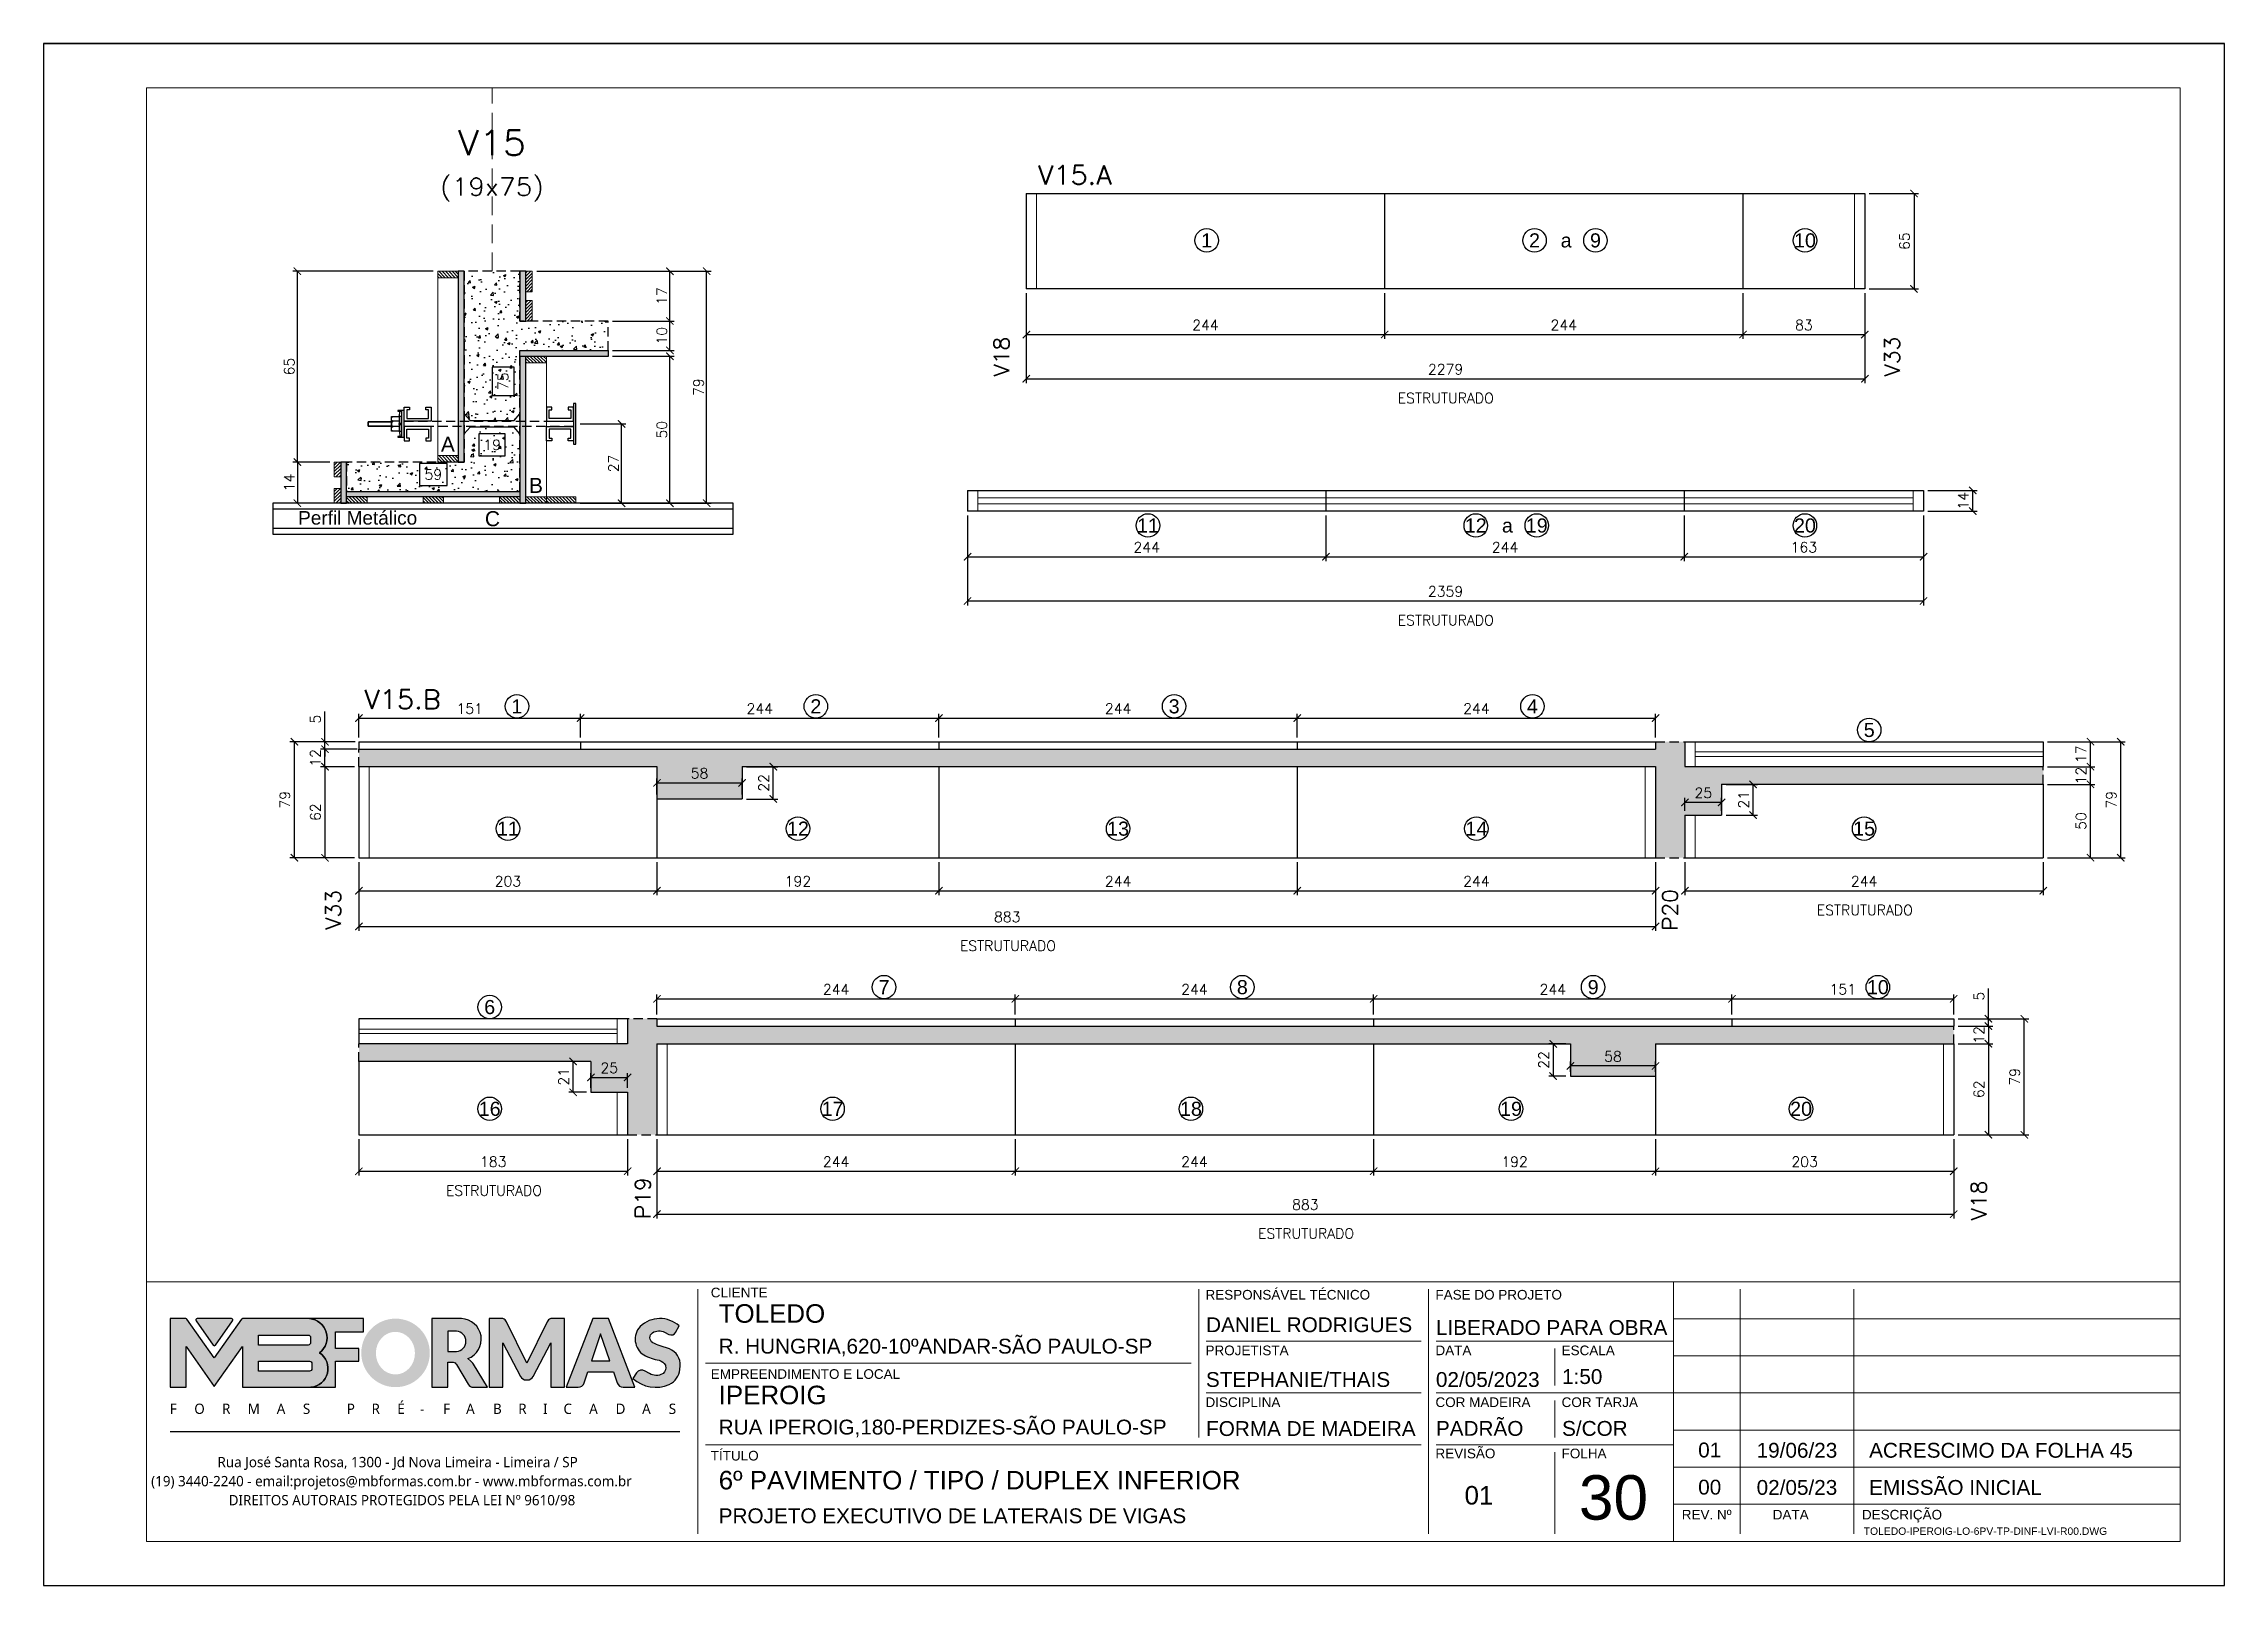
# Model space of a CAD drawing. Extents: x -23436 to 4767, y -4638 to 9755.
# Drawn here: x -17506 to -16021, y 632 to 1682 of the extents above; entities that cross this region are included whole.
import ezdxf
from ezdxf.enums import TextEntityAlignment as Align

# ---------------------------------------------------------------- set-up
doc = ezdxf.new("R2010")
doc.units = 0
doc.header["$PDMODE"] = 2
doc.header["$PDSIZE"] = 10
doc.linetypes.add('CABLIN', pattern=[0.35, 0.25, -0.1])
doc.linetypes.add('HIDDEN', pattern=[9.525, 6.35, -3.175])
doc.layers.get('0').update_dxf_attribs({"lineweight": 13})
doc.layers.get('Defpoints').update_dxf_attribs({"lineweight": 13})
for name, color, linetype in [('Barra de Ancoragem', 20, 'Continuous'), ('Concreto', 250, 'HIDDEN'), ('Cota', 4, 'Continuous'), ('Cota Seção (2x)', 4, 'Continuous'), ('Hachura', 252, 'CABLIN'), ('MB Logo', 255, 'Continuous'), ('Painéis', 200, 'Continuous'), ('Perfil Metálico', 224, 'Continuous'), ('Romaneio', 10, 'Continuous'), ('Texto de Titulo', 7, 'Continuous'), ('Texto Qtd Sarr', 242, 'Continuous'), ('Tubo de PVC', 51, 'Continuous')]:
    doc.layers.add(name, color=color, linetype=linetype)
for name, color, linetype, lineweight in [('FOLHA MB', 7, 'Continuous', 13), ('Madeira', 100, 'Continuous', 13), ('N° Folha', 5, 'Continuous', 13), ('Sarr 2.2x7', 40, 'Continuous', 9), ('Texto Seção', 7, 'Continuous', 15)]:
    doc.layers.add(name, color=color, linetype=linetype, lineweight=lineweight)
doc.layers.add('Laje_Perimetro', color=7, linetype='Continuous', plot=False)
doc.styles.add('ARIAL', font='arial.ttf', dxfattribs={"oblique": 15, "height": 25})
doc.styles.add('MB_C01', font='arial.ttf', dxfattribs={"height": 1.3})
doc.styles.add('MB_C02', font='arial.ttf', dxfattribs={"height": 2})
doc.styles.add('MB_C03', font='arial.ttf', dxfattribs={"height": 2.5})
doc.styles.add('MB_C04', font='arial.ttf', dxfattribs={"height": 6})
doc.styles.add('MtXpl_Lucida_Sans_Un', font='l_10646.ttf')
doc.styles.add('REGUA-120', font='ROMANS.shx', dxfattribs={"height": 15})
doc.styles.add('ROMANS', font='romans.shx')
doc.dimstyles.new('Cota Paínel', dxfattribs={"dimtxt": 7, "dimasz": 5, "dimexe": 3, "dimexo": 3, "dimgap": 3, "dimtad": 1, "dimdec": 1, "dimzin": 12, "dimdsep": 46, "dimtxsty": 'ROMANS', "dimblk": 'ARCHTICK', "dimcen": 0, "dimclrd": 4, "dimclre": 4, "dimclrt": 1, "dimadec": 1, "dimazin": 3, "dimtfac": 1, "dimtdec": 1, "dimtmove": 0, "dimatfit": 3, "dimldrblk": 'OBLIQUE', "dimfxl": 1, "dimtolj": 1, "dimtzin": 12, "dimarcsym": 0})
doc.dimstyles.new('Cota Seção (2x)', dxfattribs={"dimtxt": 7, "dimasz": 5, "dimexe": 3, "dimexo": 3, "dimgap": 2, "dimtad": 3, "dimdec": 1, "dimlfac": 0.5, "dimzin": 12, "dimdsep": 46, "dimtxsty": 'ROMANS', "dimblk": 'ARCHTICK', "dimcen": 0, "dimclrd": 4, "dimclre": 4, "dimclrt": 1, "dimadec": 1, "dimazin": 3, "dimtfac": 1, "dimtdec": 1, "dimtmove": 0, "dimatfit": 3, "dimldrblk": 'OBLIQUE', "dimfxl": 1, "dimtolj": 1, "dimtzin": 12, "dimarcsym": 0})
doc.dimstyles.new('Cota Seção interna', dxfattribs={"dimtxt": 7, "dimasz": 6, "dimexe": 0.18, "dimexo": 2, "dimgap": -4, "dimtad": 3, "dimdec": 1, "dimlfac": 0.5, "dimzin": 12, "dimdsep": 46, "dimtxsty": 'ROMANS', "dimblk": 'ARCHTICK', "dimcen": 0.09, "dimse1": 1, "dimse2": 1, "dimsd1": 1, "dimsd2": 1, "dimclrd": 180, "dimclre": 5, "dimclrt": 1, "dimadec": 0, "dimazin": 3, "dimtfac": 1, "dimtdec": 1, "dimtofl": 0, "dimtmove": 0, "dimatfit": 3, "dimldrblk": 'ARCHTICK', "dimfxl": 1, "dimtolj": 1, "dimtzin": 0, "dimarcsym": 0})
pattern_1 = [(45, (-8920.7746, 24555.8796), (-1.12253202, 1.12253202), [])]
pattern_2 = [(45, (-9000.7726, 24289.0796), (-1.12253202, 1.12253202), [])]

msp = doc.modelspace()

# ---------------------------------------------------------------- texts
at = {"layer": 'N° Folha', "color": 5, "style": 'MB_C04'}
msp.add_text('30', height=30.306, dxfattribs=at).set_placement((-16460.91, 677))
at = {"layer": 'Painéis', "color": 1, "char_height": 7, "attachment_point": 5, "style": 'ROMANS'}
for insert in [(-16551.58, 1440.86), (-16551.58, 1289.56), (-16266.21, 1092.17), (-16849.71, 1067.85), (-17199.71, 901.11), (-16646.71, 871.9)]:
    msp.add_mtext('\\A1;ESTRUTURADO', dxfattribs=dict(at, insert=insert))
at = {"layer": 'Romaneio', "color": 0, "style": 'ARIAL'}
for s, p in [('1', (-16714.38, 1548.25)), ('2', (-16491.12, 1548.25)), ('a', (-16469.6, 1548.25)), ('9', (-16449.61, 1548.25)), ('10', (-16306.96, 1548.25)), ('11', (-16754.38, 1354.09)), ('12', (-16531.12, 1354.09)), ('a', (-16509.6, 1354.09)), ('19', (-16489.61, 1354.09)), ('20', (-16307, 1354.09)), ('1', (-17184.06, 1230.93)), ('2', (-16980.53, 1230.93)), ('3', (-16736.53, 1230.93)), ('4', (-16492.53, 1230.93)), ('5', (-16263.2, 1214.85)), ('11', (-17190.2, 1147.63)), ('12', (-16992.7, 1147.63)), ('13', (-16774.7, 1147.63)), ('14', (-16530.7, 1147.63)), ('15', (-16266.7, 1147.63)), ('7', (-16934.09, 1039.7)), ('8', (-16690.09, 1039.7)), ('9', (-16451.2, 1039.7)), ('10', (-16257.34, 1039.7)), ('6', (-17202.62, 1026.12)), ('16', (-17202.62, 956.83)), ('17', (-16969.12, 956.83)), ('18', (-16725.12, 956.83)), ('19', (-16507.12, 956.83)), ('20', (-16309.62, 956.83))]:
    msp.add_text(s, height=9.6, dxfattribs=at).set_placement(p, align=Align.MIDDLE_CENTER)
at = {"layer": 'Texto Seção', "style": 'REGUA-120', "width": 1.05}
for s, p in [('V15.A', (-16829.35, 1586.35)), ('V15.B', (-17288.03, 1229.12))]:
    msp.add_text(s, height=13, dxfattribs=at).set_placement(p)
for s, p in [('V18', (-16854.01, 1469.06)), ('V33', (-16247.66, 1469.06)), ('V33', (-17309.16, 1092.31)), ('P20', (-16398.87, 1092.21)), ('P19', (-17098.3, 895.91)), ('V18', (-16188.55, 894.34))]:
    msp.add_text(s, height=10.4, rotation=90, dxfattribs=at).set_placement(p, align=Align.MIDDLE_CENTER)
at = {"layer": 'Texto Seção', "color": 0, "linetype": 'Continuous', "style": 'ARIAL'}
for s, p in [('A', (-17231.09, 1409.39)), ('B', (-17171.09, 1381.39)), ('C', (-17200.73, 1358.72))]:
    msp.add_text(s, height=10.22, dxfattribs=at).set_placement(p, align=Align.MIDDLE_CENTER)
at = {"layer": 'Texto Seção', "style": 'ARIAL'}
msp.add_text('Perfil Metálico', height=9.24, dxfattribs=at).set_placement((-17292.51, 1359.3), align=Align.MIDDLE_CENTER)

# ---------------------------------------------------------------- blocks, each defined once
blk = doc.blocks.new('MB-NOVO')
at = {"layer": 'MB Logo', "linetype": 'Continuous'}
h = blk.add_hatch(color=256, dxfattribs=at)
h.dxf.hatch_style = 1
h.set_gradient(color1=(242, 132, 69), color2=(247, 180, 141), rotation=90, tint=1)
h.paths.add_polyline_path([(-18529.6, 10980.8), (-18475.7, 10980.8, 0.706757), (-18468.7, 11008, 0.681802), (-18476.7, 11034.9), (-18529.4, 11034.9, 0.243712), (-18530.2, 11034.5), (-18551.7, 11003.9), (-18573.3, 11034.5, 0.243712), (-18574.1, 11034.9), (-18586.5, 11034.9), (-18586.5, 10980.8), (-18573.9, 10980.8), (-18573.9, 11012.9), (-18551.7, 10981.5), (-18529.6, 11012.9)])
h.paths.add_polyline_path([(-18516.8, 11014.1), (-18516.8, 11022), (-18477.8, 11022, -0.414214), (-18475.8, 11020), (-18475.8, 11016.1, -0.414214), (-18477.8, 11014.1)], flags=16)
h.paths.add_polyline_path([(-18516.8, 11001.4), (-18476.8, 11001.4, -0.414214), (-18474.8, 10999.4), (-18474.8, 10995.5, -0.414214), (-18476.8, 10993.5), (-18516.8, 10993.5)], flags=16)
at = {"layer": 'MB Logo', "true_color": 0x262626}
h = blk.add_hatch(color=250, dxfattribs=at)
h.dxf.hatch_style = 1
h.paths.add_polyline_path([(-18537.3, 11033.3, 0.60809), (-18538.1, 11034.9), (-18565.3, 11034.9, 0.60809), (-18566.1, 11033.3), (-18552.5, 11014, 0.518202), (-18550.9, 11014)])
h = blk.add_hatch(color=250, dxfattribs=at)
h.dxf.hatch_style = 1
h.paths.add_polyline_path([(-18456.2, 11011.3), (-18456.2, 11024.6), (-18434.2, 11024.6), (-18434.2, 11034.9), (-18476.7, 11034.9, -0.681802), (-18468.7, 11008, -0.706757), (-18475.7, 10980.8), (-18456.2, 10980.8), (-18456.2, 11001.4), (-18437.8, 11001.4), (-18437.8, 11011.3)])
h = blk.add_hatch(color=250, dxfattribs=at)
h.dxf.hatch_style = 1
h.paths.add_polyline_path([(-18435.9, 11007.9, 1), (-18381.9, 11007.9, 1)])
edge = h.paths.add_edge_path(flags=16)
edge.add_ellipse((-18409, 11007.7), major_axis=(0, 16.8), ratio=0.916255, start_angle=0, end_angle=360)
h = blk.add_hatch(color=250, dxfattribs=at)
h.dxf.hatch_style = 1
h.paths.add_polyline_path([(-18357, 11034.9), (-18380.2, 11034.9), (-18380.2, 10980.8), (-18367.6, 10980.8), (-18367.6, 11000.7), (-18363.4, 11000.7, -0.195765), (-18360.9, 10998.9), (-18351.8, 10983.2, 0.261385), (-18347.5, 10980.8), (-18336.4, 10980.8), (-18347.5, 10999, 0.082429), (-18349.6, 11001.5), (-18351.9, 11003.4, 0.81838)])
h.paths.add_polyline_path([(-18360.8, 11009), (-18367.6, 11009), (-18367.6, 11025), (-18360.8, 11025, -0.92578)], flags=16)
h = blk.add_hatch(color=250, dxfattribs=at)
h.dxf.hatch_style = 1
h.paths.add_polyline_path([(-18286.6, 11015.9), (-18286.6, 10980.8), (-18275.8, 10980.8), (-18275.8, 11034.9), (-18286.6, 11034.9, 0.216647), (-18289.4, 11032.4), (-18305.5, 10999.8), (-18321.6, 11032.7, 0.199908), (-18324.3, 11034.9), (-18335.2, 11034.9), (-18335.2, 10980.8), (-18324.3, 10980.8), (-18324.3, 11015.9), (-18310.4, 10989.3, 0.279644), (-18306, 10986.6, 0.340986), (-18300.5, 10989.3)])
h = blk.add_hatch(color=250, dxfattribs=at)
h.dxf.hatch_style = 1
h.paths.add_polyline_path([(-18274.4, 10980.8), (-18265, 10980.8, 0.322517), (-18260.2, 10984.3), (-18257.3, 10993), (-18237.2, 10993), (-18234.3, 10984.3, 0.322517), (-18229.5, 10980.8), (-18220.3, 10980.8), (-18241.2, 11034.9), (-18253.4, 11034.9)])
h.paths.add_polyline_path([(-18254.4, 11001.6), (-18247.3, 11023), (-18240.1, 11001.6)], flags=16)
h = blk.add_hatch(color=250, dxfattribs=at)
h.dxf.hatch_style = 1
h.paths.add_polyline_path([(-18206, 11024, -0.247671), (-18196.9, 11024.3), (-18193.5, 11022.5, 0.40799), (-18188.2, 11024.1), (-18185.4, 11029.1, 0.392837), (-18216.2, 11028.7, 0.467779), (-18213.3, 11006.3, 0.077523), (-18201.2, 11002.1, -0.214206), (-18196.1, 10997.9, -0.284295), (-18198.2, 10991.4, -0.26924), (-18208.8, 10991.6), (-18212.2, 10993.6, 0.407727), (-18219, 10992.1), (-18221.8, 10987.7, 0.296878), (-18193.2, 10983.1, 0.272251), (-18184.9, 10995.3), (-18184.6, 10997.9, 0.348906), (-18193.7, 11011.2), (-18200.4, 11013.5, -0.045018), (-18205.8, 11015.7, -0.618284)])
at = {"layer": 'MB Logo', "linetype": 'Continuous'}
blk.add_line((-18586.5, 10945.9), (-18184.8, 10945.9), dxfattribs=at)
at = {"layer": 'MB Logo', "color": 23, "linetype": 'Continuous', "true_color": 0xf28445}
for points in [[(-18573.3, 11034.5, 0.243712), (-18574.1, 11034.9), (-18586.5, 11034.9), (-18586.5, 10980.8), (-18573.9, 10980.8), (-18573.9, 11012.9), (-18551.7, 10981.5), (-18529.6, 11012.9), (-18529.6, 10980.8), (-18475.7, 10980.8, 0.706757), (-18468.7, 11008, 0.681802), (-18476.7, 11034.9), (-18529.4, 11034.9, 0.243712), (-18530.2, 11034.5), (-18551.7, 11003.9)], [(-18516.8, 11022), (-18477.8, 11022, -0.414214), (-18475.8, 11020), (-18475.8, 11016.1, -0.414214), (-18477.8, 11014.1), (-18516.8, 11014.1)], [(-18516.8, 11001.4), (-18476.8, 11001.4, -0.414214), (-18474.8, 10999.4), (-18474.8, 10995.5, -0.414214), (-18476.8, 10993.5), (-18516.8, 10993.5)]]:
    blk.add_lwpolyline(points, format="xyb", close=True, dxfattribs=at)
at = {"layer": 'MB Logo', "color": 250, "true_color": 0x262626}
for points in [[(-18537.3, 11033.3, 0.60809), (-18538.1, 11034.9), (-18565.3, 11034.9, 0.60809), (-18566.1, 11033.3), (-18552.5, 11014, 0.518202), (-18550.9, 11014)], [(-18437.8, 11011.3), (-18456.2, 11011.3), (-18456.2, 11024.6), (-18434.2, 11024.6), (-18434.2, 11034.9), (-18476.7, 11034.9, -0.681802), (-18468.7, 11008, -0.706757), (-18475.7, 10980.8), (-18456.2, 10980.8), (-18456.2, 11001.4), (-18437.8, 11001.4)], [(-18347.5, 10980.8), (-18336.4, 10980.8), (-18347.5, 10999, 0.082429), (-18349.6, 11001.5), (-18351.9, 11003.4, 0.81838), (-18357, 11034.9), (-18380.2, 11034.9), (-18380.2, 10980.8), (-18367.6, 10980.8), (-18367.6, 11000.7), (-18363.4, 11000.7, -0.209789), (-18360.8, 10998.7), (-18351.8, 10983.2, 0.261385)], [(-18286.6, 11015.9), (-18286.6, 10980.8), (-18275.8, 10980.8), (-18275.8, 11034.9), (-18286.6, 11034.9, 0.216647), (-18289.4, 11032.4), (-18305.5, 10999.8), (-18321.5, 11032.4, 0.216647), (-18324.3, 11034.9), (-18335.2, 11034.9), (-18335.2, 10980.8), (-18324.3, 10980.8), (-18324.3, 11015.9), (-18310.4, 10989.3, 0.279644), (-18306, 10986.6), (-18304.9, 10986.6, 0.279644), (-18300.5, 10989.3)], [(-18265, 10980.8, 0.322517), (-18260.2, 10984.3), (-18257.3, 10993), (-18237.2, 10993), (-18234.3, 10984.3, 0.322517), (-18229.5, 10980.8), (-18220.3, 10980.8), (-18241.2, 11034.9), (-18253.4, 11034.9), (-18274.4, 10980.8)], [(-18206.2, 11015.9, -0.549626), (-18206.4, 11023.8, -0.258723), (-18196.9, 11024.3), (-18193.5, 11022.5, 0.40799), (-18188.2, 11024.1), (-18185.4, 11029.1, 0.392837), (-18216.2, 11028.7, 0.467779), (-18213.3, 11006.3, 0.077523), (-18201.2, 11002.1, -0.203897), (-18196.3, 10998.2), (-18196.1, 10997.8, -0.267611), (-18198, 10991.6), (-18198.5, 10991.3, -0.261145), (-18208.8, 10991.6), (-18212.2, 10993.6, 0.407727), (-18219, 10992.1), (-18221.8, 10987.7, 0.296878), (-18193.2, 10983.1, 0.265963), (-18184.9, 10994.9), (-18184.7, 10997.6, 0.340466), (-18193.1, 11011), (-18200.4, 11013.5, -0.049298)], [(-18367.6, 11009), (-18360.8, 11009, 0.92578), (-18360.8, 11025), (-18367.6, 11025)]]:
    blk.add_lwpolyline(points, format="xyb", close=True, dxfattribs=at)
blk.add_lwpolyline([(-18247.3, 11023), (-18254.4, 11001.6), (-18240.1, 11001.6)], close=True, dxfattribs=at)
at = {"layer": 'MB Logo', "color": 250, "true_color": 0x262626, "style": 'MtXpl_Lucida_Sans_Un'}
for s, height, p in [('F', 8.12, (-18586.8, 10959.8)), ('O', 8.12, (-18567.5, 10959.8)), ('R', 8.12, (-18545.6, 10959.8)), ('M', 8.12, (-18525.4, 10959.8)), ('A', 8.12, (-18502.5, 10959.8)), ('S', 8.12, (-18481.9, 10959.8)), ('P', 8.12, (-18447.3, 10959.8)), ('R', 8.12, (-18427.8, 10959.8)), ('É', 8.12, (-18407.5, 10959.8)), ('-', 8.12, (-18389.6, 10959.8)), ('F', 8.12, (-18371.4, 10959.8)), ('A', 8.12, (-18353.3, 10959.8)), ('B', 8.12, (-18332.1, 10959.8)), ('R', 8.12, (-18312.2, 10959.8)), ('I', 8.12, (-18292.7, 10959.8)), ('C', 8.12, (-18276.6, 10959.8)), ('A', 8.12, (-18256.3, 10959.8)), ('D', 8.12, (-18235.5, 10959.8)), ('A', 8.12, (-18214.6, 10959.8)), ('S', 8.12, (-18193.6, 10959.8)), ('DIREITOS AUTORAIS PROTEGIDOS PELA LEI Nº 9610/98', 8.122, (-18540.4, 10887.8))]:
    blk.add_text(s, height=height, dxfattribs=at).set_placement(p)
at = {"layer": 'MB Logo', "style": 'MtXpl_Lucida_Sans_Un'}
for s, p in [('Rua José Santa Rosa, 1300 - Jd Nova Limeira - Limeira / SP', (-18549.2, 10917.8)), ('(19) 3440-2240 - email:projetos@mbformas.com.br - www.mbformas.com.br', (-18601.5, 10902.8))]:
    blk.add_text(s, height=8.122, dxfattribs=at).set_placement(p)
blk = doc.blocks.new('A$C169d8357')
at = {"layer": 'FOLHA MB', "color": 1}
for p, q in [((1109.8, 356.7), (70, 356.7)), ((1109.8, 356.7), (1109.8, 179.9)), ((1455, 356.7), (1109.8, 356.7)), ((445.6, 351.7), (445.6, 185)), ((786.6, 351.7), (786.6, 250.7)), ((943.1, 351.7), (943.1, 185)), ((1155.3, 185), (1155.3, 351.7)), ((1232.6, 351.7), (1232.6, 185)), ((1455, 331.5), (1109.8, 331.5)), ((938.1, 316.3), (791.6, 316.3)), ((1109.8, 316.3), (948.2, 316.3)), ((781.5, 301.2), (450.7, 301.2)), ((1029, 311.3), (1029, 286)), ((1455, 306.2), (1109.8, 306.2)), ((938.1, 281), (791.6, 281)), ((1109.8, 281), (948.2, 281)), ((1029, 275.9), (1029, 250.7)), ((1455, 281), (1109.8, 281)), ((1455, 255.7), (1109.8, 255.7)), ((938.1, 245.6), (450.7, 245.6)), ((1109.8, 245.6), (948.2, 245.6)), ((1029, 240.6), (1029, 185)), ((1455, 230.4), (1109.8, 230.4)), ((1455, 205.2), (1109.8, 205.2))]:
    blk.add_line(p, q, dxfattribs=at)
for points in [[(0, 1199.9), (0, 149.9), (1485, 149.9), (1485, 1199.9)], [(70, 1169.9), (70, 179.9), (1455, 179.9), (1455, 1169.9)]]:
    blk.add_lwpolyline(points, close=True, dxfattribs=at)
at = {"layer": 'MB Logo', "xscale": 0.8642040370897565, "yscale": 0.8642040370897565, "zscale": 0.8642040370897565}
blk.add_blockref('MB-NOVO', (16148.7, -9204.8), dxfattribs=at)
at = {"layer": 'FOLHA MB', "color": 6}
for s, height, style, p in [('CLIENTE', 6.57, 'MB_C01', (454.3, 346.1)), ('RESPONSÁVEL TÉCNICO', 6.566, 'MB_C01', (791.2, 344.6)), ('FASE DO PROJETO', 6.566, 'MB_C01', (947.8, 344.6)), ('R. HUNGRIA,620-10ºANDAR-SÃO PAULO-SP', 10.102, 'MB_C02', (459.7, 307.8)), ('PROJETISTA', 6.57, 'MB_C01', (791.2, 306.7)), ('DATA', 6.57, 'MB_C01', (947.8, 306.7)), ('ESCALA', 6.57, 'MB_C01', (1033.7, 306.7)), ('EMPREENDIMENTO E LOCAL', 6.566, 'MB_C01', (454.3, 290.6)), ('DISCIPLINA', 6.57, 'MB_C01', (791.2, 271.4)), ('COR MADEIRA', 6.566, 'MB_C01', (947.8, 271.4)), ('COR TARJA', 6.57, 'MB_C01', (1033.7, 271.4)), ('RUA IPEROIG,180-PERDIZES-SÃO PAULO-SP', 10.102, 'MB_C02', (459.7, 252.7)), ('TÍTULO', 6.57, 'MB_C01', (454.3, 235)), ('REVISÃO', 6.57, 'MB_C01', (947.8, 236.5)), ('FOLHA', 6.57, 'MB_C01', (1033.7, 236.5)), ('PROJETO EXECUTIVO DE LATERAIS DE VIGAS', 10.102, 'MB_C02', (459.7, 192.3))]:
    blk.add_text(s, height=height, dxfattribs=dict(at, style=style)).set_placement(p)
at = {"layer": 'FOLHA MB', "color": 5}
for s, height, style, p in [('TOLEDO', 12.63, 'MB_C03', (459.7, 328.8)), ('DANIEL RODRIGUES', 10.102, 'MB_C02', (791.6, 322.4)), ('LIBERADO PARA OBRA', 10.102, 'MB_C02', (948.1, 320.5)), ('1:50', 10.1, 'MB_C02', (1034, 287.1)), ('IPEROIG', 12.63, 'MB_C03', (459.7, 273.3)), ('STEPHANIE/THAIS', 10.102, 'MB_C02', (791.5, 285.1)), ('02/05/2023', 10.1, 'MB_C02', (948.1, 285.1)), ('FORMA DE MADEIRA', 10.102, 'MB_C02', (791.6, 251.7)), ('PADRÃO', 10.1, 'MB_C02', (948.1, 251.8)), ('S/COR', 10.1, 'MB_C02', (1034, 251.8)), ('01', 10.1, 'MB_C02', (1126.7, 237.1)), ('19/06/23', 10.1, 'MB_C02', (1166.5, 236.9)), ('ACRESCIMO DA FOLHA 45', 10.102, 'MB_C02', (1243.1, 236.9)), ('6º PAVIMENTO / TIPO / DUPLEX INFERIOR', 12.628, 'MB_C03', (459.7, 215.3)), ('EMISSÃO INICIAL', 10.102, 'MB_C02', (1243.1, 211.6)), ('01', 12.63, 'MB_C03', (967.6, 205)), ('00', 10.1, 'MB_C02', (1126.7, 211.8)), ('02/05/23', 10.1, 'MB_C02', (1166.5, 211.6))]:
    blk.add_text(s, height=height, dxfattribs=dict(at, style=style)).set_placement(p)
at = {"layer": 'FOLHA MB', "color": 6, "style": 'MB_C01'}
for s, p in [('REV. Nº', (1132.5, 198.1)), ('DATA', (1189.7, 198.1)), ('DESCRIÇÃO', (1265.5, 198.1))]:
    blk.add_text(s, height=6.57, dxfattribs=at).set_placement(p, align=Align.MIDDLE_CENTER)
at = {"layer": 'FOLHA MB', "insert": (1239.4, 189.4), "char_height": 5.051, "width": 210.818, "attachment_point": 1, "style": 'MB_C04'}
blk.add_mtext('TOLEDO-IPEROIG-LO-6PV-TP-DINF-LVI-R00.DWG', dxfattribs=at)
blk = doc.blocks.new('*D886')
at = {"layer": 'Cota Seção (2x)', "color": 180, "lineweight": -2, "transparency": 16777216}
for p, q in [((-17231.5, 1396.3), (-17250.5, 1396.3)), ((-17250.5, 1396.3), (-17250.5, 1381.3)), ((-17231.5, 1381.3), (-17231.5, 1396.3)), ((-17250.5, 1381.3), (-17231.5, 1381.3))]:
    blk.add_line(p, q, dxfattribs=at)
at = {"layer": 'Defpoints', "color": 0, "transparency": 16777216}
for p in [(-17300, 1377.3), (-17300, 1377.3), (-17182, 1377.3)]:
    blk.add_point(p, dxfattribs=at)
at = {"layer": 'Cota Seção (2x)', "color": 1, "transparency": 16777216, "insert": (-17241, 1388.8), "char_height": 7, "attachment_point": 5, "style": 'ROMANS'}
blk.add_mtext('\\A1;59', dxfattribs=at)
blk = doc.blocks.new('_ArchTick')
at = {"color": 0, "linetype": 'ByBlock', "const_width": 0.15}
blk.add_lwpolyline([(-0.5, -0.5), (0.5, 0.5)], dxfattribs=at)
blk = doc.blocks.new('DSADSAD')
at = {"layer": 'Barra de Ancoragem'}
for p, q in [((-12991, 7698.4), (-13009.2, 7698.4)), ((-13005.1, 7696.9), (-13008.6, 7697.6)), ((-12995.1, 7696.9), (-12991.5, 7697.6))]:
    blk.add_line(p, q, dxfattribs=at)
at = {"layer": 'Barra de Ancoragem', "flags": 128}
for points in [[(-13009.2, 7700.2), (-12991, 7700.2), (-12991, 7698.4), (-13009.2, 7698.4)], [(-13008.6, 7698.4), (-13008.6, 7696), (-13009.2, 7696), (-13009.2, 7698.4)], [(-12995.1, 7698.4), (-12995.1, 7696.9), (-13005.1, 7696.9), (-13005.1, 7698.4)], [(-12991, 7698.4), (-12991, 7696), (-12991.5, 7696), (-12991.5, 7698.4)]]:
    blk.add_lwpolyline(points, close=True, dxfattribs=at)
for points in [[(-13005.1, 7696.9), (-13005.1, 7691.6), (-12995.1, 7691.6), (-12995.1, 7696.9)], [(-13000.4, 7696.9), (-13000.4, 7698.4), (-12999.8, 7698.4), (-12999.8, 7696.9), (-13000.4, 7696.9), (-12999.8, 7696.9)]]:
    blk.add_lwpolyline(points, dxfattribs=at)
for points in [[(-13001.9, 7696.9), (-13001.9, 7692.8, 0.666667), (-12998.3, 7692.8, 0.666667)], [(-12998.3, 7696.9), (-12998.3, 7692.8, 0.729796), (-12995.1, 7692.8, 0.729796)]]:
    blk.add_lwpolyline(points, format="xyb", dxfattribs=at)
at = {"layer": 'Barra de Ancoragem'}
blk.add_arc((-13003.5, 7693.3), 1.7, 197.7564, 342.2436, dxfattribs=at)
blk = doc.blocks.new('*D887')
at = {"layer": 'Cota', "color": 4, "lineweight": -2, "transparency": 16777216}
for p, q in [((-17140.9, 1423.3), (-17109.8, 1423.3)), ((-17112.8, 1369.3), (-17112.8, 1423.3)), ((-17141, 1369.3), (-17109.8, 1369.3))]:
    blk.add_line(p, q, dxfattribs=at)
at = {"layer": 'Defpoints', "color": 0, "transparency": 16777216}
for p in [(-17143.9, 1423.3), (-17112.8, 1423.3), (-17144, 1369.3)]:
    blk.add_point(p, dxfattribs=at)
at = {"layer": 'Cota', "color": 4, "lineweight": -2, "transparency": 16777216, "xscale": 5, "yscale": 5, "zscale": 5}
for p, rotation in [((-17112.8, 1423.3), 90), ((-17112.8, 1369.3), 270)]:
    blk.add_blockref('_ArchTick', p, dxfattribs=dict(at, rotation=rotation))
at = {"layer": 'Cota', "color": 1, "transparency": 16777216, "insert": (-17118.3, 1396.3), "char_height": 7, "attachment_point": 5, "rotation": 90, "style": 'ROMANS'}
blk.add_mtext('\\A1;27', dxfattribs=at)
blk = doc.blocks.new('_OBLIQUE')
at = {"color": 0, "linetype": 'ByBlock', "lineweight": -2}
for p, q in [((0, 0), (-1, 0)), ((-0.5, -0.5), (0.5, 0.5))]:
    blk.add_line(p, q, dxfattribs=at)
blk = doc.blocks.new('titulo1')
at = {"layer": 'Defpoints', "color": 252, "linetype": 'HIDDEN', "ltscale": 2}
blk.add_line((0, 0), (0, 125), dxfattribs=at)
at = {"layer": 'Defpoints', "style": 'ROMANS', "oblique": 15}
blk.add_attdef('FOLHA', text='', height=10, dxfattribs=at).set_placement((0, 15.6), align=Align.MIDDLE_CENTER)
at = {"layer": 'Texto Qtd Sarr', "color": 3, "style": 'ROMANS', "oblique": 15}
for tag, height, p in [('TITULO', 17, (0, 71.4)), ('SEÇÃO', 12, (0, 41.5))]:
    blk.add_attdef(tag, text='', height=height, dxfattribs=at).set_placement(p, align=Align.MIDDLE_CENTER)
blk = doc.blocks.new('*D888')
at = {"layer": 'Cota', "color": 4, "lineweight": -2, "transparency": 16777216}
for p, q in [((-17119, 1469.3), (-17076.9, 1469.3)), ((-17079.9, 1369.3), (-17079.9, 1469.3)), ((-17136.6, 1369.3), (-17076.9, 1369.3))]:
    blk.add_line(p, q, dxfattribs=at)
at = {"layer": 'Defpoints', "color": 0, "transparency": 16777216}
for p in [(-17122, 1469.3), (-17079.9, 1469.3), (-17139.6, 1369.3)]:
    blk.add_point(p, dxfattribs=at)
at = {"layer": 'Cota', "color": 4, "lineweight": -2, "transparency": 16777216, "xscale": 5, "yscale": 5, "zscale": 5}
for p, rotation in [((-17079.9, 1469.3), 90), ((-17079.9, 1369.3), 270)]:
    blk.add_blockref('_ArchTick', p, dxfattribs=dict(at, rotation=rotation))
at = {"layer": 'Cota', "color": 1, "transparency": 16777216, "insert": (-17085.4, 1419.3), "char_height": 7, "attachment_point": 5, "rotation": 90, "style": 'ROMANS'}
blk.add_mtext('\\A1;50', dxfattribs=at)
blk = doc.blocks.new('*D889')
at = {"layer": 'Cota', "color": 4, "lineweight": -2, "transparency": 16777216}
for p, q in [((-17119, 1493.3), (-17076.9, 1493.3)), ((-17079.9, 1473.3), (-17079.9, 1493.3)), ((-17119, 1473.3), (-17076.9, 1473.3))]:
    blk.add_line(p, q, dxfattribs=at)
at = {"layer": 'Defpoints', "color": 0, "transparency": 16777216}
for p in [(-17122, 1493.3), (-17079.9, 1493.3), (-17122, 1473.3)]:
    blk.add_point(p, dxfattribs=at)
at = {"layer": 'Cota', "color": 4, "lineweight": -2, "transparency": 16777216, "xscale": 5, "yscale": 5, "zscale": 5}
for p, rotation in [((-17079.9, 1493.3), 90), ((-17079.9, 1473.3), 270)]:
    blk.add_blockref('_ArchTick', p, dxfattribs=dict(at, rotation=rotation))
at = {"layer": 'Cota', "color": 1, "transparency": 16777216, "insert": (-17085.4, 1483.3), "char_height": 7, "attachment_point": 5, "rotation": 90, "style": 'ROMANS'}
blk.add_mtext('\\A1;10', dxfattribs=at)
blk = doc.blocks.new('*D890')
at = {"layer": 'Cota', "color": 4, "lineweight": -2, "transparency": 16777216}
for p, q in [((-17170.6, 1527.3), (-17076.9, 1527.3)), ((-17079.9, 1493.3), (-17079.9, 1527.3)), ((-17119, 1493.3), (-17076.9, 1493.3))]:
    blk.add_line(p, q, dxfattribs=at)
at = {"layer": 'Defpoints', "color": 0, "transparency": 16777216}
for p in [(-17173.6, 1527.3), (-17079.9, 1527.3), (-17122, 1493.3)]:
    blk.add_point(p, dxfattribs=at)
at = {"layer": 'Cota', "color": 4, "lineweight": -2, "transparency": 16777216, "xscale": 5, "yscale": 5, "zscale": 5}
for p, rotation in [((-17079.9, 1527.3), 90), ((-17079.9, 1493.3), 270)]:
    blk.add_blockref('_ArchTick', p, dxfattribs=dict(at, rotation=rotation))
at = {"layer": 'Cota', "color": 1, "transparency": 16777216, "insert": (-17085.4, 1510.3), "char_height": 7, "attachment_point": 5, "rotation": 90, "style": 'ROMANS'}
blk.add_mtext('\\A1;17', dxfattribs=at)
blk = doc.blocks.new('*D891')
at = {"layer": 'Cota', "color": 4, "lineweight": -2, "transparency": 16777216}
for p, q in [((-17170.6, 1527.3), (-17051.9, 1527.3)), ((-17054.9, 1369.3), (-17054.9, 1527.3)), ((-17136.6, 1369.3), (-17051.9, 1369.3))]:
    blk.add_line(p, q, dxfattribs=at)
at = {"layer": 'Defpoints', "color": 0, "transparency": 16777216}
for p in [(-17173.6, 1527.3), (-17054.9, 1527.3), (-17139.6, 1369.3)]:
    blk.add_point(p, dxfattribs=at)
at = {"layer": 'Cota', "color": 4, "lineweight": -2, "transparency": 16777216, "xscale": 5, "yscale": 5, "zscale": 5}
for p, rotation in [((-17054.9, 1527.3), 90), ((-17054.9, 1369.3), 270)]:
    blk.add_blockref('_ArchTick', p, dxfattribs=dict(at, rotation=rotation))
at = {"layer": 'Cota', "color": 1, "transparency": 16777216, "insert": (-17060.4, 1448.3), "char_height": 7, "attachment_point": 5, "rotation": 90, "style": 'ROMANS'}
blk.add_mtext('\\A1;79', dxfattribs=at)
blk = doc.blocks.new('*D892')
at = {"layer": 'Cota', "color": 4, "lineweight": -2, "transparency": 16777216}
for p, q in [((-17311.4, 1397.3), (-17336.6, 1397.3)), ((-17333.6, 1397.3), (-17333.6, 1369.3)), ((-17311.4, 1369.3), (-17336.6, 1369.3))]:
    blk.add_line(p, q, dxfattribs=at)
at = {"layer": 'Defpoints', "color": 0, "transparency": 16777216}
for p in [(-17308.4, 1397.3), (-17333.6, 1369.3), (-17308.4, 1369.3)]:
    blk.add_point(p, dxfattribs=at)
at = {"layer": 'Cota', "color": 4, "lineweight": -2, "transparency": 16777216, "xscale": 5, "yscale": 5, "zscale": 5}
for p, rotation in [((-17333.6, 1397.3), 90), ((-17333.6, 1369.3), 270)]:
    blk.add_blockref('_ArchTick', p, dxfattribs=dict(at, rotation=rotation))
at = {"layer": 'Cota', "color": 1, "transparency": 16777216, "insert": (-17339.1, 1383.3), "char_height": 7, "attachment_point": 5, "rotation": 90, "style": 'ROMANS'}
blk.add_mtext('\\A1;14', dxfattribs=at)
blk = doc.blocks.new('*D893')
at = {"layer": 'Cota', "color": 4, "lineweight": -2, "transparency": 16777216}
for p, q in [((-17241, 1527.3), (-17336.6, 1527.3)), ((-17333.6, 1397.3), (-17333.6, 1527.3)), ((-17311.4, 1397.3), (-17336.6, 1397.3))]:
    blk.add_line(p, q, dxfattribs=at)
at = {"layer": 'Defpoints', "color": 0, "transparency": 16777216}
for p in [(-17333.6, 1527.3), (-17238, 1527.3), (-17308.4, 1397.3)]:
    blk.add_point(p, dxfattribs=at)
at = {"layer": 'Cota', "color": 4, "lineweight": -2, "transparency": 16777216, "xscale": 5, "yscale": 5, "zscale": 5}
for p, rotation in [((-17333.6, 1527.3), 90), ((-17333.6, 1397.3), 270)]:
    blk.add_blockref('_ArchTick', p, dxfattribs=dict(at, rotation=rotation))
at = {"layer": 'Cota', "color": 1, "transparency": 16777216, "insert": (-17339.1, 1462.3), "char_height": 7, "attachment_point": 5, "rotation": 90, "style": 'ROMANS'}
blk.add_mtext('\\A1;65', dxfattribs=at)
blk = doc.blocks.new('*D894')
at = {"layer": 'Cota Seção (2x)', "color": 180, "lineweight": -2, "transparency": 16777216}
for p, q in [((-17192, 1416.5), (-17210, 1416.5)), ((-17210, 1416.5), (-17210, 1401.5)), ((-17192, 1401.5), (-17192, 1416.5)), ((-17210, 1401.5), (-17192, 1401.5))]:
    blk.add_line(p, q, dxfattribs=at)
at = {"layer": 'Defpoints', "color": 0, "transparency": 16777216}
for p in [(-17220, 1430), (-17182, 1430), (-17182, 1397.5)]:
    blk.add_point(p, dxfattribs=at)
at = {"layer": 'Cota Seção (2x)', "color": 1, "transparency": 16777216, "insert": (-17201, 1409), "char_height": 7, "attachment_point": 5, "style": 'ROMANS'}
blk.add_mtext('\\A1;19', dxfattribs=at)
blk = doc.blocks.new('*D895')
at = {"layer": 'Cota Seção (2x)', "color": 180, "lineweight": -2, "transparency": 16777216}
for p, q in [((-17186, 1461.9), (-17201, 1461.9)), ((-17201, 1461.9), (-17201, 1442.6)), ((-17186, 1442.6), (-17186, 1461.9)), ((-17201, 1442.6), (-17186, 1442.6))]:
    blk.add_line(p, q, dxfattribs=at)
at = {"layer": 'Defpoints', "color": 0, "transparency": 16777216}
for p in [(-17182, 1527.3), (-17182, 1527.3), (-17182, 1377.3)]:
    blk.add_point(p, dxfattribs=at)
at = {"layer": 'Cota Seção (2x)', "color": 1, "transparency": 16777216, "insert": (-17193.5, 1452.3), "char_height": 7, "attachment_point": 5, "rotation": 90, "style": 'ROMANS'}
blk.add_mtext('\\A1;75', dxfattribs=at)
blk = doc.blocks.new('*D896')
at = {"layer": 'Cota', "color": 4, "lineweight": -2, "transparency": 16777216}
for p, q in [((-16223.2, 1377.9), (-16189.7, 1377.9)), ((-16192.7, 1363.9), (-16192.7, 1377.9)), ((-16223.2, 1363.9), (-16189.7, 1363.9))]:
    blk.add_line(p, q, dxfattribs=at)
at = {"layer": 'Defpoints', "color": 0, "transparency": 16777216}
for p in [(-16226.2, 1377.9), (-16192.7, 1377.9), (-16226.2, 1363.9)]:
    blk.add_point(p, dxfattribs=at)
at = {"layer": 'Cota', "color": 4, "lineweight": -2, "transparency": 16777216, "xscale": 5, "yscale": 5, "zscale": 5}
for p, rotation in [((-16192.7, 1377.9), 90), ((-16192.7, 1363.9), 270)]:
    blk.add_blockref('_ArchTick', p, dxfattribs=dict(at, rotation=rotation))
at = {"layer": 'Cota', "color": 1, "transparency": 16777216, "insert": (-16199.2, 1370.9), "char_height": 7, "attachment_point": 5, "rotation": 90, "style": 'ROMANS'}
blk.add_mtext('\\A1;14', dxfattribs=at)
blk = doc.blocks.new('*D897')
at = {"layer": 'Cota', "color": 4, "lineweight": -2, "transparency": 16777216}
for p, q in [((-16263.2, 1580.2), (-16229.7, 1580.2)), ((-16232.7, 1580.2), (-16232.7, 1515.2)), ((-16263.2, 1515.2), (-16229.7, 1515.2))]:
    blk.add_line(p, q, dxfattribs=at)
at = {"layer": 'Defpoints', "color": 0, "transparency": 16777216}
for p in [(-16266.2, 1580.2), (-16266.2, 1515.2), (-16232.7, 1515.2)]:
    blk.add_point(p, dxfattribs=at)
at = {"layer": 'Cota', "color": 4, "lineweight": -2, "transparency": 16777216, "xscale": 5, "yscale": 5, "zscale": 5}
for p, rotation in [((-16232.7, 1580.2), 90), ((-16232.7, 1515.2), 270)]:
    blk.add_blockref('_ArchTick', p, dxfattribs=dict(at, rotation=rotation))
at = {"layer": 'Cota', "color": 1, "transparency": 16777216, "insert": (-16239.2, 1547.7), "char_height": 7, "attachment_point": 5, "rotation": 90, "style": 'ROMANS'}
blk.add_mtext('\\A1;65', dxfattribs=at)
blk = doc.blocks.new('*D898')
at = {"layer": 'Cota', "color": 4, "lineweight": -2, "transparency": 16777216}
for p, q in [((-16877.2, 1360.9), (-16877.2, 1329.8)), ((-16633.2, 1360.9), (-16633.2, 1329.8)), ((-16877.2, 1332.8), (-16633.2, 1332.8))]:
    blk.add_line(p, q, dxfattribs=at)
at = {"layer": 'Defpoints', "color": 0, "transparency": 16777216}
for p in [(-16877.2, 1363.9), (-16633.2, 1363.9), (-16633.2, 1332.8)]:
    blk.add_point(p, dxfattribs=at)
at = {"layer": 'Cota', "color": 4, "lineweight": -2, "transparency": 16777216, "xscale": 5, "yscale": 5, "zscale": 5, "rotation": 180}
blk.add_blockref('_ArchTick', (-16877.2, 1332.8), dxfattribs=at)
at = {"layer": 'Cota', "color": 4, "lineweight": -2, "transparency": 16777216, "xscale": 5, "yscale": 5, "zscale": 5}
blk.add_blockref('_ArchTick', (-16633.2, 1332.8), dxfattribs=at)
at = {"layer": 'Cota', "color": 1, "transparency": 16777216, "insert": (-16755.2, 1339.3), "char_height": 7, "attachment_point": 5, "style": 'ROMANS'}
blk.add_mtext('\\A1;244', dxfattribs=at)
blk = doc.blocks.new('*D899')
at = {"layer": 'Cota', "color": 4, "lineweight": -2, "transparency": 16777216}
for p, q in [((-16633.2, 1360.9), (-16633.2, 1329.8)), ((-16389.2, 1360.9), (-16389.2, 1329.8)), ((-16633.2, 1332.8), (-16389.2, 1332.8))]:
    blk.add_line(p, q, dxfattribs=at)
at = {"layer": 'Defpoints', "color": 0, "transparency": 16777216}
for p in [(-16633.2, 1363.9), (-16389.2, 1363.9), (-16389.2, 1332.8)]:
    blk.add_point(p, dxfattribs=at)
at = {"layer": 'Cota', "color": 4, "lineweight": -2, "transparency": 16777216, "xscale": 5, "yscale": 5, "zscale": 5, "rotation": 180}
blk.add_blockref('_ArchTick', (-16633.2, 1332.8), dxfattribs=at)
at = {"layer": 'Cota', "color": 4, "lineweight": -2, "transparency": 16777216, "xscale": 5, "yscale": 5, "zscale": 5}
blk.add_blockref('_ArchTick', (-16389.2, 1332.8), dxfattribs=at)
at = {"layer": 'Cota', "color": 1, "transparency": 16777216, "insert": (-16511.2, 1339.3), "char_height": 7, "attachment_point": 5, "style": 'ROMANS'}
blk.add_mtext('\\A1;244', dxfattribs=at)
blk = doc.blocks.new('*D903')
at = {"layer": 'Cota', "color": 4, "lineweight": -2, "transparency": 16777216}
for p, q in [((-16877.2, 1360.9), (-16877.2, 1299.7)), ((-16226.2, 1360.9), (-16226.2, 1299.7)), ((-16877.2, 1302.7), (-16226.2, 1302.7))]:
    blk.add_line(p, q, dxfattribs=at)
at = {"layer": 'Defpoints', "color": 0, "transparency": 16777216}
for p in [(-16877.2, 1363.9), (-16226.2, 1363.9), (-16226.2, 1302.7)]:
    blk.add_point(p, dxfattribs=at)
at = {"layer": 'Cota', "color": 4, "lineweight": -2, "transparency": 16777216, "xscale": 5, "yscale": 5, "zscale": 5, "rotation": 180}
blk.add_blockref('_ArchTick', (-16877.2, 1302.7), dxfattribs=at)
at = {"layer": 'Cota', "color": 4, "lineweight": -2, "transparency": 16777216, "xscale": 5, "yscale": 5, "zscale": 5}
blk.add_blockref('_ArchTick', (-16226.2, 1302.7), dxfattribs=at)
at = {"layer": 'Cota', "color": 1, "transparency": 16777216, "insert": (-16551.7, 1309.2), "char_height": 7, "attachment_point": 5, "style": 'ROMANS'}
blk.add_mtext('\\A1;2359', dxfattribs=at)
blk = doc.blocks.new('*D900')
at = {"layer": 'Cota', "color": 4, "lineweight": -2, "transparency": 16777216}
for p, q in [((-16837.2, 1512.2), (-16837.2, 1481.1)), ((-16593.2, 1512.2), (-16593.2, 1481.1)), ((-16837.2, 1484.1), (-16593.2, 1484.1))]:
    blk.add_line(p, q, dxfattribs=at)
at = {"layer": 'Defpoints', "color": 0, "transparency": 16777216}
for p in [(-16837.2, 1515.2), (-16593.2, 1515.2), (-16593.2, 1484.1)]:
    blk.add_point(p, dxfattribs=at)
at = {"layer": 'Cota', "color": 4, "lineweight": -2, "transparency": 16777216, "xscale": 5, "yscale": 5, "zscale": 5, "rotation": 180}
blk.add_blockref('_ArchTick', (-16837.2, 1484.1), dxfattribs=at)
at = {"layer": 'Cota', "color": 4, "lineweight": -2, "transparency": 16777216, "xscale": 5, "yscale": 5, "zscale": 5}
blk.add_blockref('_ArchTick', (-16593.2, 1484.1), dxfattribs=at)
at = {"layer": 'Cota', "color": 1, "transparency": 16777216, "insert": (-16715.2, 1490.6), "char_height": 7, "attachment_point": 5, "style": 'ROMANS'}
blk.add_mtext('\\A1;244', dxfattribs=at)
blk = doc.blocks.new('*D901')
at = {"layer": 'Cota', "color": 4, "lineweight": -2, "transparency": 16777216}
for p, q in [((-16593.2, 1512.2), (-16593.2, 1481.1)), ((-16349.2, 1512.2), (-16349.2, 1481.1)), ((-16593.2, 1484.1), (-16349.2, 1484.1))]:
    blk.add_line(p, q, dxfattribs=at)
at = {"layer": 'Defpoints', "color": 0, "transparency": 16777216}
for p in [(-16593.2, 1515.2), (-16349.2, 1515.2), (-16349.2, 1484.1)]:
    blk.add_point(p, dxfattribs=at)
at = {"layer": 'Cota', "color": 4, "lineweight": -2, "transparency": 16777216, "xscale": 5, "yscale": 5, "zscale": 5, "rotation": 180}
blk.add_blockref('_ArchTick', (-16593.2, 1484.1), dxfattribs=at)
at = {"layer": 'Cota', "color": 4, "lineweight": -2, "transparency": 16777216, "xscale": 5, "yscale": 5, "zscale": 5}
blk.add_blockref('_ArchTick', (-16349.2, 1484.1), dxfattribs=at)
at = {"layer": 'Cota', "color": 1, "transparency": 16777216, "insert": (-16471.2, 1490.6), "char_height": 7, "attachment_point": 5, "style": 'ROMANS'}
blk.add_mtext('\\A1;244', dxfattribs=at)
blk = doc.blocks.new('*D902')
at = {"layer": 'Cota', "color": 4, "lineweight": -2, "transparency": 16777216}
for p, q in [((-16837.2, 1512.2), (-16837.2, 1451)), ((-16266.2, 1512.2), (-16266.2, 1451)), ((-16837.2, 1454), (-16266.2, 1454))]:
    blk.add_line(p, q, dxfattribs=at)
at = {"layer": 'Defpoints', "color": 0, "transparency": 16777216}
for p in [(-16837.2, 1515.2), (-16266.2, 1515.2), (-16266.2, 1454)]:
    blk.add_point(p, dxfattribs=at)
at = {"layer": 'Cota', "color": 4, "lineweight": -2, "transparency": 16777216, "xscale": 5, "yscale": 5, "zscale": 5, "rotation": 180}
blk.add_blockref('_ArchTick', (-16837.2, 1454), dxfattribs=at)
at = {"layer": 'Cota', "color": 4, "lineweight": -2, "transparency": 16777216, "xscale": 5, "yscale": 5, "zscale": 5}
blk.add_blockref('_ArchTick', (-16266.2, 1454), dxfattribs=at)
at = {"layer": 'Cota', "color": 1, "transparency": 16777216, "insert": (-16551.7, 1460.5), "char_height": 7, "attachment_point": 5, "style": 'ROMANS'}
blk.add_mtext('\\A1;2279', dxfattribs=at)
blk = doc.blocks.new('*D904')
at = {"layer": 'Cota', "color": 4, "lineweight": -2, "transparency": 16777216}
for p, q in [((-16389.2, 1360.9), (-16389.2, 1329.8)), ((-16226.2, 1360.9), (-16226.2, 1329.8)), ((-16389.2, 1332.8), (-16226.2, 1332.8))]:
    blk.add_line(p, q, dxfattribs=at)
at = {"layer": 'Defpoints', "color": 0, "transparency": 16777216}
for p in [(-16389.2, 1363.9), (-16226.2, 1363.9), (-16226.2, 1332.8)]:
    blk.add_point(p, dxfattribs=at)
at = {"layer": 'Cota', "color": 4, "lineweight": -2, "transparency": 16777216, "xscale": 5, "yscale": 5, "zscale": 5, "rotation": 180}
blk.add_blockref('_ArchTick', (-16389.2, 1332.8), dxfattribs=at)
at = {"layer": 'Cota', "color": 4, "lineweight": -2, "transparency": 16777216, "xscale": 5, "yscale": 5, "zscale": 5}
blk.add_blockref('_ArchTick', (-16226.2, 1332.8), dxfattribs=at)
at = {"layer": 'Cota', "color": 1, "transparency": 16777216, "insert": (-16307.7, 1339.3), "char_height": 7, "attachment_point": 5, "style": 'ROMANS'}
blk.add_mtext('\\A1;163', dxfattribs=at)
blk = doc.blocks.new('*D905')
at = {"layer": 'Cota', "color": 4, "lineweight": -2, "transparency": 16777216}
for p, q in [((-16349.2, 1512.2), (-16349.2, 1481.1)), ((-16266.2, 1512.2), (-16266.2, 1481.1)), ((-16349.2, 1484.1), (-16266.2, 1484.1))]:
    blk.add_line(p, q, dxfattribs=at)
at = {"layer": 'Defpoints', "color": 0, "transparency": 16777216}
for p in [(-16349.2, 1515.2), (-16266.2, 1515.2), (-16266.2, 1484.1)]:
    blk.add_point(p, dxfattribs=at)
at = {"layer": 'Cota', "color": 4, "lineweight": -2, "transparency": 16777216, "xscale": 5, "yscale": 5, "zscale": 5, "rotation": 180}
blk.add_blockref('_ArchTick', (-16349.2, 1484.1), dxfattribs=at)
at = {"layer": 'Cota', "color": 4, "lineweight": -2, "transparency": 16777216, "xscale": 5, "yscale": 5, "zscale": 5}
blk.add_blockref('_ArchTick', (-16266.2, 1484.1), dxfattribs=at)
at = {"layer": 'Cota', "color": 1, "transparency": 16777216, "insert": (-16307.7, 1490.6), "char_height": 7, "attachment_point": 5, "style": 'ROMANS'}
blk.add_mtext('\\A1;83', dxfattribs=at)
blk = doc.blocks.new('*D906')
at = {"layer": 'Cota', "color": 4, "lineweight": -2, "transparency": 16777216}
for p, q in [((-17291.7, 1124.8), (-17291.7, 1102.3)), ((-17088.7, 1124.8), (-17088.7, 1102.3)), ((-17291.7, 1105.3), (-17088.7, 1105.3))]:
    blk.add_line(p, q, dxfattribs=at)
at = {"layer": 'Defpoints', "color": 0, "transparency": 16777216}
for p in [(-17291.7, 1127.8), (-17088.7, 1127.8), (-17088.7, 1105.3)]:
    blk.add_point(p, dxfattribs=at)
at = {"layer": 'Cota', "color": 4, "lineweight": -2, "transparency": 16777216, "xscale": 5, "yscale": 5, "zscale": 5, "rotation": 180}
blk.add_blockref('_ArchTick', (-17291.7, 1105.3), dxfattribs=at)
at = {"layer": 'Cota', "color": 4, "lineweight": -2, "transparency": 16777216, "xscale": 5, "yscale": 5, "zscale": 5}
blk.add_blockref('_ArchTick', (-17088.7, 1105.3), dxfattribs=at)
at = {"layer": 'Cota', "color": 1, "transparency": 16777216, "insert": (-17190.2, 1111.8), "char_height": 7, "attachment_point": 5, "style": 'ROMANS'}
blk.add_mtext('\\A1;203', dxfattribs=at)
blk = doc.blocks.new('*D907')
at = {"layer": 'Cota', "color": 4, "lineweight": -2, "transparency": 16777216}
for p, q in [((-17088.7, 1124.8), (-17088.7, 1102.3)), ((-16896.7, 1124.8), (-16896.7, 1102.3)), ((-17088.7, 1105.3), (-16896.7, 1105.3))]:
    blk.add_line(p, q, dxfattribs=at)
at = {"layer": 'Defpoints', "color": 0, "transparency": 16777216}
for p in [(-17088.7, 1127.8), (-16896.7, 1127.8), (-16896.7, 1105.3)]:
    blk.add_point(p, dxfattribs=at)
at = {"layer": 'Cota', "color": 4, "lineweight": -2, "transparency": 16777216, "xscale": 5, "yscale": 5, "zscale": 5, "rotation": 180}
blk.add_blockref('_ArchTick', (-17088.7, 1105.3), dxfattribs=at)
at = {"layer": 'Cota', "color": 4, "lineweight": -2, "transparency": 16777216, "xscale": 5, "yscale": 5, "zscale": 5}
blk.add_blockref('_ArchTick', (-16896.7, 1105.3), dxfattribs=at)
at = {"layer": 'Cota', "color": 1, "transparency": 16777216, "insert": (-16992.7, 1111.8), "char_height": 7, "attachment_point": 5, "style": 'ROMANS'}
blk.add_mtext('\\A1;192', dxfattribs=at)
blk = doc.blocks.new('*D908')
at = {"layer": 'Cota', "color": 4, "lineweight": -2, "transparency": 16777216}
for p, q in [((-16896.7, 1124.8), (-16896.7, 1102.3)), ((-16652.7, 1124.8), (-16652.7, 1102.3)), ((-16896.7, 1105.3), (-16652.7, 1105.3))]:
    blk.add_line(p, q, dxfattribs=at)
at = {"layer": 'Defpoints', "color": 0, "transparency": 16777216}
for p in [(-16896.7, 1127.8), (-16652.7, 1127.8), (-16652.7, 1105.3)]:
    blk.add_point(p, dxfattribs=at)
at = {"layer": 'Cota', "color": 4, "lineweight": -2, "transparency": 16777216, "xscale": 5, "yscale": 5, "zscale": 5, "rotation": 180}
blk.add_blockref('_ArchTick', (-16896.7, 1105.3), dxfattribs=at)
at = {"layer": 'Cota', "color": 4, "lineweight": -2, "transparency": 16777216, "xscale": 5, "yscale": 5, "zscale": 5}
blk.add_blockref('_ArchTick', (-16652.7, 1105.3), dxfattribs=at)
at = {"layer": 'Cota', "color": 1, "transparency": 16777216, "insert": (-16774.7, 1111.8), "char_height": 7, "attachment_point": 5, "style": 'ROMANS'}
blk.add_mtext('\\A1;244', dxfattribs=at)
blk = doc.blocks.new('*D909')
at = {"layer": 'Cota', "color": 4, "lineweight": -2, "transparency": 16777216}
for p, q in [((-16652.7, 1124.8), (-16652.7, 1102.3)), ((-16408.7, 1124.8), (-16408.7, 1102.3)), ((-16652.7, 1105.3), (-16408.7, 1105.3))]:
    blk.add_line(p, q, dxfattribs=at)
at = {"layer": 'Defpoints', "color": 0, "transparency": 16777216}
for p in [(-16652.7, 1127.8), (-16408.7, 1127.8), (-16408.7, 1105.3)]:
    blk.add_point(p, dxfattribs=at)
at = {"layer": 'Cota', "color": 4, "lineweight": -2, "transparency": 16777216, "xscale": 5, "yscale": 5, "zscale": 5, "rotation": 180}
blk.add_blockref('_ArchTick', (-16652.7, 1105.3), dxfattribs=at)
at = {"layer": 'Cota', "color": 4, "lineweight": -2, "transparency": 16777216, "xscale": 5, "yscale": 5, "zscale": 5}
blk.add_blockref('_ArchTick', (-16408.7, 1105.3), dxfattribs=at)
at = {"layer": 'Cota', "color": 1, "transparency": 16777216, "insert": (-16530.7, 1111.8), "char_height": 7, "attachment_point": 5, "style": 'ROMANS'}
blk.add_mtext('\\A1;244', dxfattribs=at)
blk = doc.blocks.new('*D910')
at = {"layer": 'Cota', "color": 4, "lineweight": -2, "transparency": 16777216}
for p, q in [((-16388.7, 1124.8), (-16388.7, 1102.3)), ((-16144.7, 1124.8), (-16144.7, 1102.3)), ((-16388.7, 1105.3), (-16144.7, 1105.3))]:
    blk.add_line(p, q, dxfattribs=at)
at = {"layer": 'Defpoints', "color": 0, "transparency": 16777216}
for p in [(-16388.7, 1127.8), (-16144.7, 1127.8), (-16144.7, 1105.3)]:
    blk.add_point(p, dxfattribs=at)
at = {"layer": 'Cota', "color": 4, "lineweight": -2, "transparency": 16777216, "xscale": 5, "yscale": 5, "zscale": 5, "rotation": 180}
blk.add_blockref('_ArchTick', (-16388.7, 1105.3), dxfattribs=at)
at = {"layer": 'Cota', "color": 4, "lineweight": -2, "transparency": 16777216, "xscale": 5, "yscale": 5, "zscale": 5}
blk.add_blockref('_ArchTick', (-16144.7, 1105.3), dxfattribs=at)
at = {"layer": 'Cota', "color": 1, "transparency": 16777216, "insert": (-16266.7, 1111.8), "char_height": 7, "attachment_point": 5, "style": 'ROMANS'}
blk.add_mtext('\\A1;244', dxfattribs=at)
blk = doc.blocks.new('*D911')
at = {"layer": 'Cota', "color": 4, "lineweight": -2, "transparency": 16777216}
for p, q in [((-17088.7, 936.1), (-17088.7, 911.3)), ((-16844.7, 936.1), (-16844.7, 911.3)), ((-17088.7, 914.3), (-16844.7, 914.3))]:
    blk.add_line(p, q, dxfattribs=at)
at = {"layer": 'Defpoints', "color": 0, "transparency": 16777216}
for p in [(-17088.7, 939.1), (-16844.7, 939.1), (-16844.7, 914.3)]:
    blk.add_point(p, dxfattribs=at)
at = {"layer": 'Cota', "color": 4, "lineweight": -2, "transparency": 16777216, "xscale": 5, "yscale": 5, "zscale": 5, "rotation": 180}
blk.add_blockref('_ArchTick', (-17088.7, 914.3), dxfattribs=at)
at = {"layer": 'Cota', "color": 4, "lineweight": -2, "transparency": 16777216, "xscale": 5, "yscale": 5, "zscale": 5}
blk.add_blockref('_ArchTick', (-16844.7, 914.3), dxfattribs=at)
at = {"layer": 'Cota', "color": 1, "transparency": 16777216, "insert": (-16966.7, 920.8), "char_height": 7, "attachment_point": 5, "style": 'ROMANS'}
blk.add_mtext('\\A1;244', dxfattribs=at)
blk = doc.blocks.new('*D912')
at = {"layer": 'Cota', "color": 4, "lineweight": -2, "transparency": 16777216}
for p, q in [((-16844.7, 936.1), (-16844.7, 911.3)), ((-16600.7, 936.1), (-16600.7, 911.3)), ((-16844.7, 914.3), (-16600.7, 914.3))]:
    blk.add_line(p, q, dxfattribs=at)
at = {"layer": 'Defpoints', "color": 0, "transparency": 16777216}
for p in [(-16844.7, 939.1), (-16600.7, 939.1), (-16600.7, 914.3)]:
    blk.add_point(p, dxfattribs=at)
at = {"layer": 'Cota', "color": 4, "lineweight": -2, "transparency": 16777216, "xscale": 5, "yscale": 5, "zscale": 5, "rotation": 180}
blk.add_blockref('_ArchTick', (-16844.7, 914.3), dxfattribs=at)
at = {"layer": 'Cota', "color": 4, "lineweight": -2, "transparency": 16777216, "xscale": 5, "yscale": 5, "zscale": 5}
blk.add_blockref('_ArchTick', (-16600.7, 914.3), dxfattribs=at)
at = {"layer": 'Cota', "color": 1, "transparency": 16777216, "insert": (-16722.7, 920.8), "char_height": 7, "attachment_point": 5, "style": 'ROMANS'}
blk.add_mtext('\\A1;244', dxfattribs=at)
blk = doc.blocks.new('*D913')
at = {"layer": 'Cota', "color": 4, "lineweight": -2, "transparency": 16777216}
for p, q in [((-16600.7, 936.1), (-16600.7, 911.3)), ((-16408.7, 936.1), (-16408.7, 911.3)), ((-16600.7, 914.3), (-16408.7, 914.3))]:
    blk.add_line(p, q, dxfattribs=at)
at = {"layer": 'Defpoints', "color": 0, "transparency": 16777216}
for p in [(-16600.7, 939.1), (-16408.7, 939.1), (-16408.7, 914.3)]:
    blk.add_point(p, dxfattribs=at)
at = {"layer": 'Cota', "color": 4, "lineweight": -2, "transparency": 16777216, "xscale": 5, "yscale": 5, "zscale": 5, "rotation": 180}
blk.add_blockref('_ArchTick', (-16600.7, 914.3), dxfattribs=at)
at = {"layer": 'Cota', "color": 4, "lineweight": -2, "transparency": 16777216, "xscale": 5, "yscale": 5, "zscale": 5}
blk.add_blockref('_ArchTick', (-16408.7, 914.3), dxfattribs=at)
at = {"layer": 'Cota', "color": 1, "transparency": 16777216, "insert": (-16504.7, 920.8), "char_height": 7, "attachment_point": 5, "style": 'ROMANS'}
blk.add_mtext('\\A1;192', dxfattribs=at)
blk = doc.blocks.new('*D914')
at = {"layer": 'Cota', "color": 4, "lineweight": -2, "transparency": 16777216}
for p, q in [((-16408.7, 936.1), (-16408.7, 911.3)), ((-16205.7, 936.1), (-16205.7, 911.3)), ((-16408.7, 914.3), (-16205.7, 914.3))]:
    blk.add_line(p, q, dxfattribs=at)
at = {"layer": 'Defpoints', "color": 0, "transparency": 16777216}
for p in [(-16408.7, 939.1), (-16205.7, 939.1), (-16205.7, 914.3)]:
    blk.add_point(p, dxfattribs=at)
at = {"layer": 'Cota', "color": 4, "lineweight": -2, "transparency": 16777216, "xscale": 5, "yscale": 5, "zscale": 5, "rotation": 180}
blk.add_blockref('_ArchTick', (-16408.7, 914.3), dxfattribs=at)
at = {"layer": 'Cota', "color": 4, "lineweight": -2, "transparency": 16777216, "xscale": 5, "yscale": 5, "zscale": 5}
blk.add_blockref('_ArchTick', (-16205.7, 914.3), dxfattribs=at)
at = {"layer": 'Cota', "color": 1, "transparency": 16777216, "insert": (-16307.2, 920.8), "char_height": 7, "attachment_point": 5, "style": 'ROMANS'}
blk.add_mtext('\\A1;203', dxfattribs=at)
blk = doc.blocks.new('*D915')
at = {"layer": 'Cota', "color": 4, "lineweight": -2, "transparency": 16777216}
for p, q in [((-17291.7, 936.1), (-17291.7, 911.3)), ((-17108.7, 936.1), (-17108.7, 911.3)), ((-17291.7, 914.3), (-17108.7, 914.3))]:
    blk.add_line(p, q, dxfattribs=at)
at = {"layer": 'Defpoints', "color": 0, "transparency": 16777216}
for p in [(-17291.7, 939.1), (-17108.7, 939.1), (-17108.7, 914.3)]:
    blk.add_point(p, dxfattribs=at)
at = {"layer": 'Cota', "color": 4, "lineweight": -2, "transparency": 16777216, "xscale": 5, "yscale": 5, "zscale": 5, "rotation": 180}
blk.add_blockref('_ArchTick', (-17291.7, 914.3), dxfattribs=at)
at = {"layer": 'Cota', "color": 4, "lineweight": -2, "transparency": 16777216, "xscale": 5, "yscale": 5, "zscale": 5}
blk.add_blockref('_ArchTick', (-17108.7, 914.3), dxfattribs=at)
at = {"layer": 'Cota', "color": 1, "transparency": 16777216, "insert": (-17200.2, 920.8), "char_height": 7, "attachment_point": 5, "style": 'ROMANS'}
blk.add_mtext('\\A1;183', dxfattribs=at)
blk = doc.blocks.new('*D916')
at = {"layer": 'Cota', "color": 4, "lineweight": -2, "transparency": 16777216}
for p, q in [((-17088.7, 936.1), (-17088.7, 882.1)), ((-16205.7, 936.1), (-16205.7, 882.1)), ((-17088.7, 885.1), (-16205.7, 885.1))]:
    blk.add_line(p, q, dxfattribs=at)
at = {"layer": 'Defpoints', "color": 0, "transparency": 16777216}
for p in [(-17088.7, 939.1), (-16205.7, 939.1), (-16205.7, 885.1)]:
    blk.add_point(p, dxfattribs=at)
at = {"layer": 'Cota', "color": 4, "lineweight": -2, "transparency": 16777216, "xscale": 5, "yscale": 5, "zscale": 5, "rotation": 180}
blk.add_blockref('_ArchTick', (-17088.7, 885.1), dxfattribs=at)
at = {"layer": 'Cota', "color": 4, "lineweight": -2, "transparency": 16777216, "xscale": 5, "yscale": 5, "zscale": 5}
blk.add_blockref('_ArchTick', (-16205.7, 885.1), dxfattribs=at)
at = {"layer": 'Cota', "color": 1, "transparency": 16777216, "insert": (-16647.2, 891.6), "char_height": 7, "attachment_point": 5, "style": 'ROMANS'}
blk.add_mtext('\\A1;883', dxfattribs=at)
blk = doc.blocks.new('*D917')
at = {"layer": 'Cota', "color": 4, "lineweight": -2, "transparency": 16777216}
for p, q in [((-17291.7, 1124.8), (-17291.7, 1078)), ((-16408.7, 1124.8), (-16408.7, 1078)), ((-17291.7, 1081), (-16408.7, 1081))]:
    blk.add_line(p, q, dxfattribs=at)
at = {"layer": 'Defpoints', "color": 0, "transparency": 16777216}
for p in [(-17291.7, 1127.8), (-16408.7, 1127.8), (-16408.7, 1081)]:
    blk.add_point(p, dxfattribs=at)
at = {"layer": 'Cota', "color": 4, "lineweight": -2, "transparency": 16777216, "xscale": 5, "yscale": 5, "zscale": 5, "rotation": 180}
blk.add_blockref('_ArchTick', (-17291.7, 1081), dxfattribs=at)
at = {"layer": 'Cota', "color": 4, "lineweight": -2, "transparency": 16777216, "xscale": 5, "yscale": 5, "zscale": 5}
blk.add_blockref('_ArchTick', (-16408.7, 1081), dxfattribs=at)
at = {"layer": 'Cota', "color": 1, "transparency": 16777216, "insert": (-16850.2, 1087.5), "char_height": 7, "attachment_point": 5, "style": 'ROMANS'}
blk.add_mtext('\\A1;883', dxfattribs=at)
blk = doc.blocks.new('*D918')
at = {"layer": 'Cota', "color": 4, "lineweight": -2, "transparency": 16777216}
for p, q in [((-16202.7, 1001.1), (-16179, 1001.1)), ((-16182, 1001.1), (-16182, 939.1)), ((-16202.7, 939.1), (-16179, 939.1))]:
    blk.add_line(p, q, dxfattribs=at)
at = {"layer": 'Defpoints', "color": 0, "transparency": 16777216}
for p in [(-16205.7, 1001.1), (-16205.7, 939.1), (-16182, 939.1)]:
    blk.add_point(p, dxfattribs=at)
at = {"layer": 'Cota', "color": 4, "lineweight": -2, "transparency": 16777216, "xscale": 5, "yscale": 5, "zscale": 5}
for p, rotation in [((-16182, 1001.1), 90), ((-16182, 939.1), 270)]:
    blk.add_blockref('_ArchTick', p, dxfattribs=dict(at, rotation=rotation))
at = {"layer": 'Cota', "color": 1, "transparency": 16777216, "insert": (-16188.5, 970.1), "char_height": 7, "attachment_point": 5, "rotation": 90, "style": 'ROMANS'}
blk.add_mtext('\\A1;62', dxfattribs=at)
blk = doc.blocks.new('*D919')
at = {"layer": 'Cota', "color": 4, "lineweight": -2, "transparency": 16777216}
for p, q in [((-16202.7, 1013.1), (-16179, 1013.1)), ((-16182, 1013.1), (-16182, 1001.1)), ((-16202.7, 1001.1), (-16179, 1001.1))]:
    blk.add_line(p, q, dxfattribs=at)
at = {"layer": 'Defpoints', "color": 0, "transparency": 16777216}
for p in [(-16205.7, 1013.1), (-16205.7, 1001.1), (-16182, 1001.1)]:
    blk.add_point(p, dxfattribs=at)
at = {"layer": 'Cota', "color": 4, "lineweight": -2, "transparency": 16777216, "xscale": 5, "yscale": 5, "zscale": 5}
for p, rotation in [((-16182, 1013.1), 90), ((-16182, 1001.1), 270)]:
    blk.add_blockref('_ArchTick', p, dxfattribs=dict(at, rotation=rotation))
at = {"layer": 'Cota', "color": 1, "transparency": 16777216, "insert": (-16188.5, 1007.1), "char_height": 7, "attachment_point": 5, "rotation": 90, "style": 'ROMANS'}
blk.add_mtext('\\A1;12', dxfattribs=at)
blk = doc.blocks.new('*D920')
at = {"layer": 'Cota', "color": 4, "lineweight": -2, "transparency": 16777216}
for p, q in [((-16182, 1018.1), (-16182, 1038.8)), ((-16202.7, 1018.1), (-16179, 1018.1)), ((-16202.7, 1013.1), (-16179, 1013.1)), ((-16182, 1013.1), (-16182, 1018.1)), ((-16182, 1013.1), (-16182, 1008.1))]:
    blk.add_line(p, q, dxfattribs=at)
at = {"layer": 'Defpoints', "color": 0, "transparency": 16777216}
for p in [(-16205.7, 1018.1), (-16205.7, 1013.1), (-16182, 1018.1)]:
    blk.add_point(p, dxfattribs=at)
at = {"layer": 'Cota', "color": 4, "lineweight": -2, "transparency": 16777216, "xscale": 5, "yscale": 5, "zscale": 5}
for p, rotation in [((-16182, 1018.1), 270), ((-16182, 1013.1), 90)]:
    blk.add_blockref('_ArchTick', p, dxfattribs=dict(at, rotation=rotation))
at = {"layer": 'Cota', "color": 1, "transparency": 16777216, "insert": (-16188.5, 1033.5), "char_height": 7, "attachment_point": 5, "rotation": 90, "style": 'ROMANS'}
blk.add_mtext('\\A1;5', dxfattribs=at)
blk = doc.blocks.new('*D921')
at = {"layer": 'Cota', "color": 4, "lineweight": -2, "transparency": 16777216}
for p, q in [((-16202.7, 1018.1), (-16154.6, 1018.1)), ((-16157.6, 939.1), (-16157.6, 1018.1)), ((-16202.7, 939.1), (-16154.6, 939.1))]:
    blk.add_line(p, q, dxfattribs=at)
at = {"layer": 'Defpoints', "color": 0, "transparency": 16777216}
for p in [(-16205.7, 1018.1), (-16157.6, 1018.1), (-16205.7, 939.1)]:
    blk.add_point(p, dxfattribs=at)
at = {"layer": 'Cota', "color": 4, "lineweight": -2, "transparency": 16777216, "xscale": 5, "yscale": 5, "zscale": 5}
for p, rotation in [((-16157.6, 1018.1), 90), ((-16157.6, 939.1), 270)]:
    blk.add_blockref('_ArchTick', p, dxfattribs=dict(at, rotation=rotation))
at = {"layer": 'Cota', "color": 1, "transparency": 16777216, "insert": (-16164.1, 978.6), "char_height": 7, "attachment_point": 5, "rotation": 90, "style": 'ROMANS'}
blk.add_mtext('\\A1;79', dxfattribs=at)
blk = doc.blocks.new('*D922')
at = {"layer": 'Cota', "color": 4, "lineweight": -2, "transparency": 16777216}
for p, q in [((-16141.7, 1177.8), (-16109.5, 1177.8)), ((-16112.5, 1127.8), (-16112.5, 1177.8)), ((-16141.7, 1127.8), (-16109.5, 1127.8))]:
    blk.add_line(p, q, dxfattribs=at)
at = {"layer": 'Defpoints', "color": 0, "transparency": 16777216}
for p in [(-16144.7, 1177.8), (-16112.5, 1177.8), (-16144.7, 1127.8)]:
    blk.add_point(p, dxfattribs=at)
at = {"layer": 'Cota', "color": 4, "lineweight": -2, "transparency": 16777216, "xscale": 5, "yscale": 5, "zscale": 5}
for p, rotation in [((-16112.5, 1177.8), 90), ((-16112.5, 1127.8), 270)]:
    blk.add_blockref('_ArchTick', p, dxfattribs=dict(at, rotation=rotation))
at = {"layer": 'Cota', "color": 1, "transparency": 16777216, "insert": (-16119, 1152.8), "char_height": 7, "attachment_point": 5, "rotation": 90, "style": 'ROMANS'}
blk.add_mtext('\\A1;50', dxfattribs=at)
blk = doc.blocks.new('*D923')
at = {"layer": 'Cota', "color": 4, "lineweight": -2, "transparency": 16777216}
for p, q in [((-16141.7, 1189.8), (-16109.5, 1189.8)), ((-16112.5, 1177.8), (-16112.5, 1189.8)), ((-16141.7, 1177.8), (-16109.5, 1177.8))]:
    blk.add_line(p, q, dxfattribs=at)
at = {"layer": 'Defpoints', "color": 0, "transparency": 16777216}
for p in [(-16144.7, 1189.8), (-16112.5, 1189.8), (-16144.7, 1177.8)]:
    blk.add_point(p, dxfattribs=at)
at = {"layer": 'Cota', "color": 4, "lineweight": -2, "transparency": 16777216, "xscale": 5, "yscale": 5, "zscale": 5}
for p, rotation in [((-16112.5, 1189.8), 90), ((-16112.5, 1177.8), 270)]:
    blk.add_blockref('_ArchTick', p, dxfattribs=dict(at, rotation=rotation))
at = {"layer": 'Cota', "color": 1, "transparency": 16777216, "insert": (-16119, 1183.8), "char_height": 7, "attachment_point": 5, "rotation": 90, "style": 'ROMANS'}
blk.add_mtext('\\A1;12', dxfattribs=at)
blk = doc.blocks.new('*D924')
at = {"layer": 'Cota', "color": 4, "lineweight": -2, "transparency": 16777216}
for p, q in [((-16141.7, 1206.8), (-16109.5, 1206.8)), ((-16112.5, 1189.8), (-16112.5, 1206.8)), ((-16141.7, 1189.8), (-16109.5, 1189.8))]:
    blk.add_line(p, q, dxfattribs=at)
at = {"layer": 'Defpoints', "color": 0, "transparency": 16777216}
for p in [(-16144.7, 1206.8), (-16112.5, 1206.8), (-16144.7, 1189.8)]:
    blk.add_point(p, dxfattribs=at)
at = {"layer": 'Cota', "color": 4, "lineweight": -2, "transparency": 16777216, "xscale": 5, "yscale": 5, "zscale": 5}
for p, rotation in [((-16112.5, 1206.8), 90), ((-16112.5, 1189.8), 270)]:
    blk.add_blockref('_ArchTick', p, dxfattribs=dict(at, rotation=rotation))
at = {"layer": 'Cota', "color": 1, "transparency": 16777216, "insert": (-16119, 1198.3), "char_height": 7, "attachment_point": 5, "rotation": 90, "style": 'ROMANS'}
blk.add_mtext('\\A1;17', dxfattribs=at)
blk = doc.blocks.new('*D925')
at = {"layer": 'Cota', "color": 4, "lineweight": -2, "transparency": 16777216}
for p, q in [((-16141.7, 1206.8), (-16088.9, 1206.8)), ((-16091.9, 1127.8), (-16091.9, 1206.8)), ((-16141.7, 1127.8), (-16088.9, 1127.8))]:
    blk.add_line(p, q, dxfattribs=at)
at = {"layer": 'Defpoints', "color": 0, "transparency": 16777216}
for p in [(-16144.7, 1206.8), (-16091.9, 1206.8), (-16144.7, 1127.8)]:
    blk.add_point(p, dxfattribs=at)
at = {"layer": 'Cota', "color": 4, "lineweight": -2, "transparency": 16777216, "xscale": 5, "yscale": 5, "zscale": 5}
for p, rotation in [((-16091.9, 1206.8), 90), ((-16091.9, 1127.8), 270)]:
    blk.add_blockref('_ArchTick', p, dxfattribs=dict(at, rotation=rotation))
at = {"layer": 'Cota', "color": 1, "transparency": 16777216, "insert": (-16098.4, 1167.3), "char_height": 7, "attachment_point": 5, "rotation": 90, "style": 'ROMANS'}
blk.add_mtext('\\A1;79', dxfattribs=at)
blk = doc.blocks.new('*D926')
at = {"layer": 'Cota', "color": 4, "lineweight": -2, "transparency": 16777216}
for p, q in [((-16360.7, 1177.8), (-16339.3, 1177.8)), ((-16342.3, 1156.8), (-16342.3, 1177.8)), ((-16360.7, 1156.8), (-16339.3, 1156.8))]:
    blk.add_line(p, q, dxfattribs=at)
at = {"layer": 'Defpoints', "color": 0, "transparency": 16777216}
for p in [(-16363.7, 1177.8), (-16342.3, 1177.8), (-16363.7, 1156.8)]:
    blk.add_point(p, dxfattribs=at)
at = {"layer": 'Cota', "color": 4, "lineweight": -2, "transparency": 16777216, "xscale": 5, "yscale": 5, "zscale": 5}
for p, rotation in [((-16342.3, 1177.8), 90), ((-16342.3, 1156.8), 270)]:
    blk.add_blockref('_ArchTick', p, dxfattribs=dict(at, rotation=rotation))
at = {"layer": 'Cota', "color": 1, "transparency": 16777216, "insert": (-16348.8, 1167.3), "char_height": 7, "attachment_point": 5, "rotation": 90, "style": 'ROMANS'}
blk.add_mtext('\\A1;21', dxfattribs=at)
blk = doc.blocks.new('*D927')
at = {"layer": 'Cota', "color": 4, "lineweight": -2, "transparency": 16777216}
for p, q in [((-16388.7, 1159.8), (-16388.7, 1168.5)), ((-16363.7, 1165.5), (-16388.7, 1165.5)), ((-16363.7, 1159.8), (-16363.7, 1168.5))]:
    blk.add_line(p, q, dxfattribs=at)
at = {"layer": 'Defpoints', "color": 0, "transparency": 16777216}
for p in [(-16388.7, 1165.5), (-16388.7, 1156.8), (-16363.7, 1156.8)]:
    blk.add_point(p, dxfattribs=at)
at = {"layer": 'Cota', "color": 4, "lineweight": -2, "transparency": 16777216, "xscale": 5, "yscale": 5, "zscale": 5, "rotation": 180}
blk.add_blockref('_ArchTick', (-16388.7, 1165.5), dxfattribs=at)
at = {"layer": 'Cota', "color": 4, "lineweight": -2, "transparency": 16777216, "xscale": 5, "yscale": 5, "zscale": 5}
blk.add_blockref('_ArchTick', (-16363.7, 1165.5), dxfattribs=at)
at = {"layer": 'Cota', "color": 1, "transparency": 16777216, "insert": (-16376.2, 1172), "char_height": 7, "attachment_point": 5, "style": 'ROMANS'}
blk.add_mtext('\\A1;25', dxfattribs=at)
blk = doc.blocks.new('*D928')
at = {"layer": 'Cota', "color": 4, "lineweight": -2, "transparency": 16777216}
for p, q in [((-17027.7, 1189.8), (-17006.5, 1189.8)), ((-17009.5, 1167.8), (-17009.5, 1189.8)), ((-17027.7, 1167.8), (-17006.5, 1167.8))]:
    blk.add_line(p, q, dxfattribs=at)
at = {"layer": 'Defpoints', "color": 0, "transparency": 16777216}
for p in [(-17030.7, 1189.8), (-17009.5, 1189.8), (-17030.7, 1167.8)]:
    blk.add_point(p, dxfattribs=at)
at = {"layer": 'Cota', "color": 4, "lineweight": -2, "transparency": 16777216, "xscale": 5, "yscale": 5, "zscale": 5}
for p, rotation in [((-17009.5, 1189.8), 90), ((-17009.5, 1167.8), 270)]:
    blk.add_blockref('_ArchTick', p, dxfattribs=dict(at, rotation=rotation))
at = {"layer": 'Cota', "color": 1, "transparency": 16777216, "insert": (-17016, 1178.8), "char_height": 7, "attachment_point": 5, "rotation": 90, "style": 'ROMANS'}
blk.add_mtext('\\A1;22', dxfattribs=at)
blk = doc.blocks.new('*D929')
at = {"layer": 'Cota', "color": 4, "lineweight": -2, "transparency": 16777216}
for p, q in [((-17088.7, 1170.8), (-17088.7, 1181.8)), ((-17088.7, 1178.8), (-17030.7, 1178.8)), ((-17030.7, 1170.8), (-17030.7, 1181.8))]:
    blk.add_line(p, q, dxfattribs=at)
at = {"layer": 'Defpoints', "color": 0, "transparency": 16777216}
for p in [(-17030.7, 1178.8), (-17088.7, 1167.8), (-17030.7, 1167.8)]:
    blk.add_point(p, dxfattribs=at)
at = {"layer": 'Cota', "color": 4, "lineweight": -2, "transparency": 16777216, "xscale": 5, "yscale": 5, "zscale": 5, "rotation": 180}
blk.add_blockref('_ArchTick', (-17088.7, 1178.8), dxfattribs=at)
at = {"layer": 'Cota', "color": 4, "lineweight": -2, "transparency": 16777216, "xscale": 5, "yscale": 5, "zscale": 5}
blk.add_blockref('_ArchTick', (-17030.7, 1178.8), dxfattribs=at)
at = {"layer": 'Cota', "color": 1, "transparency": 16777216, "insert": (-17059.7, 1185.3), "char_height": 7, "attachment_point": 5, "style": 'ROMANS'}
blk.add_mtext('\\A1;58', dxfattribs=at)
blk = doc.blocks.new('*D930')
at = {"layer": 'Cota', "color": 4, "lineweight": -2, "transparency": 16777216}
for p, q in [((-17294.7, 1189.8), (-17317.8, 1189.8)), ((-17314.8, 1189.8), (-17314.8, 1127.8)), ((-17294.7, 1127.8), (-17317.8, 1127.8))]:
    blk.add_line(p, q, dxfattribs=at)
at = {"layer": 'Defpoints', "color": 0, "transparency": 16777216}
for p in [(-17291.7, 1189.8), (-17314.8, 1127.8), (-17291.7, 1127.8)]:
    blk.add_point(p, dxfattribs=at)
at = {"layer": 'Cota', "color": 4, "lineweight": -2, "transparency": 16777216, "xscale": 5, "yscale": 5, "zscale": 5}
for p, rotation in [((-17314.8, 1189.8), 90), ((-17314.8, 1127.8), 270)]:
    blk.add_blockref('_ArchTick', p, dxfattribs=dict(at, rotation=rotation))
at = {"layer": 'Cota', "color": 1, "transparency": 16777216, "insert": (-17321.3, 1158.8), "char_height": 7, "attachment_point": 5, "rotation": 90, "style": 'ROMANS'}
blk.add_mtext('\\A1;62', dxfattribs=at)
blk = doc.blocks.new('*D931')
at = {"layer": 'Cota', "color": 4, "lineweight": -2, "transparency": 16777216}
for p, q in [((-17292.9, 1201.8), (-17317.8, 1201.8)), ((-17294.7, 1189.8), (-17317.8, 1189.8)), ((-17314.8, 1189.8), (-17314.8, 1201.8))]:
    blk.add_line(p, q, dxfattribs=at)
at = {"layer": 'Defpoints', "color": 0, "transparency": 16777216}
for p in [(-17314.8, 1201.8), (-17291.7, 1189.8), (-17289.9, 1201.8)]:
    blk.add_point(p, dxfattribs=at)
at = {"layer": 'Cota', "color": 4, "lineweight": -2, "transparency": 16777216, "xscale": 5, "yscale": 5, "zscale": 5}
for p, rotation in [((-17314.8, 1201.8), 90), ((-17314.8, 1189.8), 270)]:
    blk.add_blockref('_ArchTick', p, dxfattribs=dict(at, rotation=rotation))
at = {"layer": 'Cota', "color": 1, "transparency": 16777216, "insert": (-17321.3, 1195.8), "char_height": 7, "attachment_point": 5, "rotation": 90, "style": 'ROMANS'}
blk.add_mtext('\\A1;12', dxfattribs=at)
blk = doc.blocks.new('*D932')
at = {"layer": 'Cota', "color": 4, "lineweight": -2, "transparency": 16777216}
for p, q in [((-17314.8, 1206.8), (-17314.8, 1227.5)), ((-17294.3, 1206.8), (-17317.8, 1206.8)), ((-17314.8, 1201.8), (-17314.8, 1206.8)), ((-17294.7, 1201.8), (-17317.8, 1201.8)), ((-17314.8, 1201.8), (-17314.8, 1196.8))]:
    blk.add_line(p, q, dxfattribs=at)
at = {"layer": 'Defpoints', "color": 0, "transparency": 16777216}
for p in [(-17314.8, 1206.8), (-17291.3, 1206.8), (-17291.7, 1201.8)]:
    blk.add_point(p, dxfattribs=at)
at = {"layer": 'Cota', "color": 4, "lineweight": -2, "transparency": 16777216, "xscale": 5, "yscale": 5, "zscale": 5}
for p, rotation in [((-17314.8, 1206.8), 270), ((-17314.8, 1201.8), 90)]:
    blk.add_blockref('_ArchTick', p, dxfattribs=dict(at, rotation=rotation))
at = {"layer": 'Cota', "color": 1, "transparency": 16777216, "insert": (-17321.3, 1222.2), "char_height": 7, "attachment_point": 5, "rotation": 90, "style": 'ROMANS'}
blk.add_mtext('\\A1;5', dxfattribs=at)
blk = doc.blocks.new('*D933')
at = {"layer": 'Cota', "color": 4, "lineweight": -2, "transparency": 16777216}
for p, q in [((-17294.7, 1206.8), (-17338.6, 1206.8)), ((-17335.6, 1127.8), (-17335.6, 1206.8)), ((-17294.7, 1127.8), (-17338.6, 1127.8))]:
    blk.add_line(p, q, dxfattribs=at)
at = {"layer": 'Defpoints', "color": 0, "transparency": 16777216}
for p in [(-17335.6, 1206.8), (-17291.7, 1206.8), (-17291.7, 1127.8)]:
    blk.add_point(p, dxfattribs=at)
at = {"layer": 'Cota', "color": 4, "lineweight": -2, "transparency": 16777216, "xscale": 5, "yscale": 5, "zscale": 5}
for p, rotation in [((-17335.6, 1206.8), 90), ((-17335.6, 1127.8), 270)]:
    blk.add_blockref('_ArchTick', p, dxfattribs=dict(at, rotation=rotation))
at = {"layer": 'Cota', "color": 1, "transparency": 16777216, "insert": (-17342.1, 1167.3), "char_height": 7, "attachment_point": 5, "rotation": 90, "style": 'ROMANS'}
blk.add_mtext('\\A1;79', dxfattribs=at)
blk = doc.blocks.new('*D934')
at = {"layer": 'Cota', "color": 4, "lineweight": -2, "transparency": 16777216}
for p, q in [((-17291.7, 1209.8), (-17291.7, 1225.9)), ((-17291.7, 1222.9), (-17140.7, 1222.9)), ((-17140.7, 1209.8), (-17140.7, 1225.9))]:
    blk.add_line(p, q, dxfattribs=at)
at = {"layer": 'Defpoints', "color": 0, "transparency": 16777216}
for p in [(-17140.7, 1222.9), (-17291.7, 1206.8), (-17140.7, 1206.8)]:
    blk.add_point(p, dxfattribs=at)
at = {"layer": 'Cota', "color": 4, "lineweight": -2, "transparency": 16777216, "xscale": 5, "yscale": 5, "zscale": 5, "rotation": 180}
blk.add_blockref('_ArchTick', (-17291.7, 1222.9), dxfattribs=at)
at = {"layer": 'Cota', "color": 4, "lineweight": -2, "transparency": 16777216, "xscale": 5, "yscale": 5, "zscale": 5}
blk.add_blockref('_ArchTick', (-17140.7, 1222.9), dxfattribs=at)
at = {"layer": 'Cota', "color": 1, "transparency": 16777216, "insert": (-17216.2, 1229.4), "char_height": 7, "attachment_point": 5, "style": 'ROMANS'}
blk.add_mtext('\\A1;151', dxfattribs=at)
blk = doc.blocks.new('*D935')
at = {"layer": 'Cota', "color": 4, "lineweight": -2, "transparency": 16777216}
for p, q in [((-17140.7, 1209.8), (-17140.7, 1225.9)), ((-17140.7, 1222.9), (-16896.7, 1222.9)), ((-16896.7, 1209.8), (-16896.7, 1225.9))]:
    blk.add_line(p, q, dxfattribs=at)
at = {"layer": 'Defpoints', "color": 0, "transparency": 16777216}
for p in [(-16896.7, 1222.9), (-17140.7, 1206.8), (-16896.7, 1206.8)]:
    blk.add_point(p, dxfattribs=at)
at = {"layer": 'Cota', "color": 4, "lineweight": -2, "transparency": 16777216, "xscale": 5, "yscale": 5, "zscale": 5, "rotation": 180}
blk.add_blockref('_ArchTick', (-17140.7, 1222.9), dxfattribs=at)
at = {"layer": 'Cota', "color": 4, "lineweight": -2, "transparency": 16777216, "xscale": 5, "yscale": 5, "zscale": 5}
blk.add_blockref('_ArchTick', (-16896.7, 1222.9), dxfattribs=at)
at = {"layer": 'Cota', "color": 1, "transparency": 16777216, "insert": (-17018.7, 1229.4), "char_height": 7, "attachment_point": 5, "style": 'ROMANS'}
blk.add_mtext('\\A1;244', dxfattribs=at)
blk = doc.blocks.new('*D936')
at = {"layer": 'Cota', "color": 4, "lineweight": -2, "transparency": 16777216}
for p, q in [((-16896.7, 1209.8), (-16896.7, 1225.9)), ((-16896.7, 1222.9), (-16652.7, 1222.9)), ((-16652.7, 1209.8), (-16652.7, 1225.9))]:
    blk.add_line(p, q, dxfattribs=at)
at = {"layer": 'Defpoints', "color": 0, "transparency": 16777216}
for p in [(-16652.7, 1222.9), (-16896.7, 1206.8), (-16652.7, 1206.8)]:
    blk.add_point(p, dxfattribs=at)
at = {"layer": 'Cota', "color": 4, "lineweight": -2, "transparency": 16777216, "xscale": 5, "yscale": 5, "zscale": 5, "rotation": 180}
blk.add_blockref('_ArchTick', (-16896.7, 1222.9), dxfattribs=at)
at = {"layer": 'Cota', "color": 4, "lineweight": -2, "transparency": 16777216, "xscale": 5, "yscale": 5, "zscale": 5}
blk.add_blockref('_ArchTick', (-16652.7, 1222.9), dxfattribs=at)
at = {"layer": 'Cota', "color": 1, "transparency": 16777216, "insert": (-16774.7, 1229.4), "char_height": 7, "attachment_point": 5, "style": 'ROMANS'}
blk.add_mtext('\\A1;244', dxfattribs=at)
blk = doc.blocks.new('*D937')
at = {"layer": 'Cota', "color": 4, "lineweight": -2, "transparency": 16777216}
for p, q in [((-16652.7, 1209.8), (-16652.7, 1225.9)), ((-16652.7, 1222.9), (-16408.7, 1222.9)), ((-16408.7, 1209.8), (-16408.7, 1225.9))]:
    blk.add_line(p, q, dxfattribs=at)
at = {"layer": 'Defpoints', "color": 0, "transparency": 16777216}
for p in [(-16408.7, 1222.9), (-16652.7, 1206.8), (-16408.7, 1206.8)]:
    blk.add_point(p, dxfattribs=at)
at = {"layer": 'Cota', "color": 4, "lineweight": -2, "transparency": 16777216, "xscale": 5, "yscale": 5, "zscale": 5, "rotation": 180}
blk.add_blockref('_ArchTick', (-16652.7, 1222.9), dxfattribs=at)
at = {"layer": 'Cota', "color": 4, "lineweight": -2, "transparency": 16777216, "xscale": 5, "yscale": 5, "zscale": 5}
blk.add_blockref('_ArchTick', (-16408.7, 1222.9), dxfattribs=at)
at = {"layer": 'Cota', "color": 1, "transparency": 16777216, "insert": (-16530.7, 1229.4), "char_height": 7, "attachment_point": 5, "style": 'ROMANS'}
blk.add_mtext('\\A1;244', dxfattribs=at)
blk = doc.blocks.new('*D938')
at = {"layer": 'Cota', "color": 4, "lineweight": -2, "transparency": 16777216}
for p, q in [((-17136.7, 989.1), (-17148.8, 989.1)), ((-17145.8, 968.1), (-17145.8, 989.1)), ((-17136.7, 968.1), (-17148.8, 968.1))]:
    blk.add_line(p, q, dxfattribs=at)
at = {"layer": 'Defpoints', "color": 0, "transparency": 16777216}
for p in [(-17145.8, 989.1), (-17133.7, 989.1), (-17133.7, 968.1)]:
    blk.add_point(p, dxfattribs=at)
at = {"layer": 'Cota', "color": 4, "lineweight": -2, "transparency": 16777216, "xscale": 5, "yscale": 5, "zscale": 5}
for p, rotation in [((-17145.8, 989.1), 90), ((-17145.8, 968.1), 270)]:
    blk.add_blockref('_ArchTick', p, dxfattribs=dict(at, rotation=rotation))
at = {"layer": 'Cota', "color": 1, "transparency": 16777216, "insert": (-17152.3, 978.6), "char_height": 7, "attachment_point": 5, "rotation": 90, "style": 'ROMANS'}
blk.add_mtext('\\A1;21', dxfattribs=at)
blk = doc.blocks.new('*D939')
at = {"layer": 'Cota', "color": 4, "lineweight": -2, "transparency": 16777216}
for p, q in [((-17133.7, 971.1), (-17133.7, 981.2)), ((-17108.7, 971.1), (-17108.7, 981.2)), ((-17133.7, 978.2), (-17108.7, 978.2))]:
    blk.add_line(p, q, dxfattribs=at)
at = {"layer": 'Defpoints', "color": 0, "transparency": 16777216}
for p in [(-17133.7, 968.1), (-17108.7, 978.2), (-17108.7, 968.1)]:
    blk.add_point(p, dxfattribs=at)
at = {"layer": 'Cota', "color": 4, "lineweight": -2, "transparency": 16777216, "xscale": 5, "yscale": 5, "zscale": 5, "rotation": 180}
blk.add_blockref('_ArchTick', (-17133.7, 978.2), dxfattribs=at)
at = {"layer": 'Cota', "color": 4, "lineweight": -2, "transparency": 16777216, "xscale": 5, "yscale": 5, "zscale": 5}
blk.add_blockref('_ArchTick', (-17108.7, 978.2), dxfattribs=at)
at = {"layer": 'Cota', "color": 1, "transparency": 16777216, "insert": (-17121.2, 984.7), "char_height": 7, "attachment_point": 5, "style": 'ROMANS'}
blk.add_mtext('\\A1;25', dxfattribs=at)
blk = doc.blocks.new('*D940')
at = {"layer": 'Cota', "color": 4, "lineweight": -2, "transparency": 16777216}
for p, q in [((-16466.7, 982.1), (-16466.7, 989)), ((-16408.7, 986), (-16466.7, 986)), ((-16408.7, 982.1), (-16408.7, 989))]:
    blk.add_line(p, q, dxfattribs=at)
at = {"layer": 'Defpoints', "color": 0, "transparency": 16777216}
for p in [(-16466.7, 986), (-16466.7, 979.1), (-16408.7, 979.1)]:
    blk.add_point(p, dxfattribs=at)
at = {"layer": 'Cota', "color": 4, "lineweight": -2, "transparency": 16777216, "xscale": 5, "yscale": 5, "zscale": 5, "rotation": 180}
blk.add_blockref('_ArchTick', (-16466.7, 986), dxfattribs=at)
at = {"layer": 'Cota', "color": 4, "lineweight": -2, "transparency": 16777216, "xscale": 5, "yscale": 5, "zscale": 5}
blk.add_blockref('_ArchTick', (-16408.7, 986), dxfattribs=at)
at = {"layer": 'Cota', "color": 1, "transparency": 16777216, "insert": (-16437.7, 992.5), "char_height": 7, "attachment_point": 5, "style": 'ROMANS'}
blk.add_mtext('\\A1;58', dxfattribs=at)
blk = doc.blocks.new('*D941')
at = {"layer": 'Cota', "color": 4, "lineweight": -2, "transparency": 16777216}
for p, q in [((-16469.7, 1001.1), (-16481.4, 1001.1)), ((-16478.4, 1001.1), (-16478.4, 979.1)), ((-16469.7, 979.1), (-16481.4, 979.1))]:
    blk.add_line(p, q, dxfattribs=at)
at = {"layer": 'Defpoints', "color": 0, "transparency": 16777216}
for p in [(-16466.7, 1001.1), (-16478.4, 979.1), (-16466.7, 979.1)]:
    blk.add_point(p, dxfattribs=at)
at = {"layer": 'Cota', "color": 4, "lineweight": -2, "transparency": 16777216, "xscale": 5, "yscale": 5, "zscale": 5}
for p, rotation in [((-16478.4, 1001.1), 90), ((-16478.4, 979.1), 270)]:
    blk.add_blockref('_ArchTick', p, dxfattribs=dict(at, rotation=rotation))
at = {"layer": 'Cota', "color": 1, "transparency": 16777216, "insert": (-16484.9, 990.1), "char_height": 7, "attachment_point": 5, "rotation": 90, "style": 'ROMANS'}
blk.add_mtext('\\A1;22', dxfattribs=at)
blk = doc.blocks.new('*D942')
at = {"layer": 'Cota', "color": 4, "lineweight": -2, "transparency": 16777216}
for p, q in [((-16356.7, 1021.1), (-16356.7, 1034.7)), ((-16356.7, 1031.7), (-16205.7, 1031.7)), ((-16205.7, 1021.1), (-16205.7, 1034.7))]:
    blk.add_line(p, q, dxfattribs=at)
at = {"layer": 'Defpoints', "color": 0, "transparency": 16777216}
for p in [(-16205.7, 1031.7), (-16356.7, 1018.1), (-16205.7, 1018.1)]:
    blk.add_point(p, dxfattribs=at)
at = {"layer": 'Cota', "color": 4, "lineweight": -2, "transparency": 16777216, "xscale": 5, "yscale": 5, "zscale": 5, "rotation": 180}
blk.add_blockref('_ArchTick', (-16356.7, 1031.7), dxfattribs=at)
at = {"layer": 'Cota', "color": 4, "lineweight": -2, "transparency": 16777216, "xscale": 5, "yscale": 5, "zscale": 5}
blk.add_blockref('_ArchTick', (-16205.7, 1031.7), dxfattribs=at)
at = {"layer": 'Cota', "color": 1, "transparency": 16777216, "insert": (-16281.2, 1038.2), "char_height": 7, "attachment_point": 5, "style": 'ROMANS'}
blk.add_mtext('\\A1;151', dxfattribs=at)
blk = doc.blocks.new('*D943')
at = {"layer": 'Cota', "color": 4, "lineweight": -2, "transparency": 16777216}
for p, q in [((-16600.7, 1021.1), (-16600.7, 1034.7)), ((-16600.7, 1031.7), (-16356.7, 1031.7)), ((-16356.7, 1021.1), (-16356.7, 1034.7))]:
    blk.add_line(p, q, dxfattribs=at)
at = {"layer": 'Defpoints', "color": 0, "transparency": 16777216}
for p in [(-16356.7, 1031.7), (-16600.7, 1018.1), (-16356.7, 1018.1)]:
    blk.add_point(p, dxfattribs=at)
at = {"layer": 'Cota', "color": 4, "lineweight": -2, "transparency": 16777216, "xscale": 5, "yscale": 5, "zscale": 5, "rotation": 180}
blk.add_blockref('_ArchTick', (-16600.7, 1031.7), dxfattribs=at)
at = {"layer": 'Cota', "color": 4, "lineweight": -2, "transparency": 16777216, "xscale": 5, "yscale": 5, "zscale": 5}
blk.add_blockref('_ArchTick', (-16356.7, 1031.7), dxfattribs=at)
at = {"layer": 'Cota', "color": 1, "transparency": 16777216, "insert": (-16478.7, 1038.2), "char_height": 7, "attachment_point": 5, "style": 'ROMANS'}
blk.add_mtext('\\A1;244', dxfattribs=at)
blk = doc.blocks.new('*D944')
at = {"layer": 'Cota', "color": 4, "lineweight": -2, "transparency": 16777216}
for p, q in [((-17088.7, 1021.1), (-17088.7, 1034.7)), ((-17088.7, 1031.7), (-16844.7, 1031.7)), ((-16844.7, 1021.1), (-16844.7, 1034.7))]:
    blk.add_line(p, q, dxfattribs=at)
at = {"layer": 'Defpoints', "color": 0, "transparency": 16777216}
for p in [(-16844.7, 1031.7), (-17088.7, 1018.1), (-16844.7, 1018.1)]:
    blk.add_point(p, dxfattribs=at)
at = {"layer": 'Cota', "color": 4, "lineweight": -2, "transparency": 16777216, "xscale": 5, "yscale": 5, "zscale": 5, "rotation": 180}
blk.add_blockref('_ArchTick', (-17088.7, 1031.7), dxfattribs=at)
at = {"layer": 'Cota', "color": 4, "lineweight": -2, "transparency": 16777216, "xscale": 5, "yscale": 5, "zscale": 5}
blk.add_blockref('_ArchTick', (-16844.7, 1031.7), dxfattribs=at)
at = {"layer": 'Cota', "color": 1, "transparency": 16777216, "insert": (-16966.7, 1038.2), "char_height": 7, "attachment_point": 5, "style": 'ROMANS'}
blk.add_mtext('\\A1;244', dxfattribs=at)
blk = doc.blocks.new('*D945')
at = {"layer": 'Cota', "color": 4, "lineweight": -2, "transparency": 16777216}
for p, q in [((-16844.7, 1021.1), (-16844.7, 1034.7)), ((-16844.7, 1031.7), (-16600.7, 1031.7)), ((-16600.7, 1021.1), (-16600.7, 1034.7))]:
    blk.add_line(p, q, dxfattribs=at)
at = {"layer": 'Defpoints', "color": 0, "transparency": 16777216}
for p in [(-16600.7, 1031.7), (-16844.7, 1018.1), (-16600.7, 1018.1)]:
    blk.add_point(p, dxfattribs=at)
at = {"layer": 'Cota', "color": 4, "lineweight": -2, "transparency": 16777216, "xscale": 5, "yscale": 5, "zscale": 5, "rotation": 180}
blk.add_blockref('_ArchTick', (-16844.7, 1031.7), dxfattribs=at)
at = {"layer": 'Cota', "color": 4, "lineweight": -2, "transparency": 16777216, "xscale": 5, "yscale": 5, "zscale": 5}
blk.add_blockref('_ArchTick', (-16600.7, 1031.7), dxfattribs=at)
at = {"layer": 'Cota', "color": 1, "transparency": 16777216, "insert": (-16722.7, 1038.2), "char_height": 7, "attachment_point": 5, "style": 'ROMANS'}
blk.add_mtext('\\A1;244', dxfattribs=at)

# ---------------------------------------------------------------- dimensions: what is measured, and where the dimension line sits
at = {"layer": 'Cota'}
for base, p1, p2, dimstyle, picture, middle in [((-16232.68, 1515.16), (-16266.2, 1580.16), (-16266.2, 1515.16), 'Cota Paínel', '*D897', (-16239.18, 1547.66)), ((-17333.63, 1527.26), (-17308.42, 1397.26), (-17238.02, 1527.26), 'Cota Seção (2x)', '*D893', (-17339.13, 1462.26)), ((-17079.91, 1527.26), (-17122.02, 1493.26), (-17173.62, 1527.26), 'Cota Seção (2x)', '*D890', (-17085.41, 1510.26)), ((-17054.86, 1527.26), (-17139.62, 1369.26), (-17173.62, 1527.26), 'Cota Seção (2x)', '*D891', (-17060.36, 1448.26)), ((-17079.91, 1493.26), (-17122.02, 1473.26), (-17122.02, 1493.26), 'Cota Seção (2x)', '*D889', (-17085.41, 1483.26)), ((-17079.91, 1469.26), (-17139.62, 1369.26), (-17122.02, 1469.26), 'Cota Seção (2x)', '*D888', (-17085.41, 1419.26)), ((-17112.75, 1423.26), (-17144.02, 1369.26), (-17143.9, 1423.26), 'Cota Seção (2x)', '*D887', (-17118.25, 1396.26)), ((-17333.63, 1369.26), (-17308.42, 1397.26), (-17308.42, 1369.26), 'Cota Seção (2x)', '*D892', (-17339.13, 1383.26)), ((-17314.76, 1206.85), (-17291.7, 1201.85), (-17291.26, 1206.85), 'Cota Paínel', '*D932', (-17321.26, 1222.18)), ((-17335.6, 1206.85), (-17291.7, 1127.85), (-17291.7, 1206.85), 'Cota Paínel', '*D933', (-17342.1, 1167.35)), ((-16112.48, 1206.85), (-16144.7, 1189.85), (-16144.7, 1206.85), 'Cota Paínel', '*D924', (-16118.98, 1198.35)), ((-16091.86, 1206.85), (-16144.7, 1127.85), (-16144.7, 1206.85), 'Cota Paínel', '*D925', (-16098.36, 1167.35)), ((-17314.76, 1127.85), (-17291.7, 1189.85), (-17291.7, 1127.85), 'Cota Paínel', '*D930', (-17321.26, 1158.85)), ((-17009.45, 1189.85), (-17030.7, 1167.85), (-17030.7, 1189.85), 'Cota Paínel', '*D928', (-17015.95, 1178.85)), ((-16342.34, 1177.85), (-16363.7, 1156.85), (-16363.7, 1177.85), 'Cota Paínel', '*D926', (-16348.84, 1167.35)), ((-16112.48, 1177.85), (-16144.7, 1127.85), (-16144.7, 1177.85), 'Cota Paínel', '*D922', (-16118.98, 1152.85)), ((-16182.02, 1018.12), (-16205.7, 1013.12), (-16205.7, 1018.12), 'Cota Paínel', '*D920', (-16188.52, 1033.46)), ((-16157.58, 1018.12), (-16205.7, 939.12), (-16205.7, 1018.12), 'Cota Paínel', '*D921', (-16164.08, 978.62)), ((-16478.45, 979.12), (-16466.7, 1001.12), (-16466.7, 979.12), 'Cota Paínel', '*D941', (-16484.95, 990.12)), ((-16182.02, 939.12), (-16205.7, 1001.12), (-16205.7, 939.12), 'Cota Paínel', '*D918', (-16188.52, 970.12)), ((-17145.85, 989.12), (-17133.7, 968.12), (-17133.7, 989.12), 'Cota Paínel', '*D938', (-17152.35, 978.62))]:
    dim = msp.add_linear_dim(base=base, p1=p1, p2=p2, angle=90, dimstyle=dimstyle, dxfattribs=at)
    dim.commit()
    dim.dimension.update_dxf_attribs({"geometry": picture, "text_midpoint": middle})
for base, p1, p2, picture, middle in [((-16593.2, 1484.06), (-16837.2, 1515.16), (-16593.2, 1515.16), '*D900', (-16715.2, 1490.56)), ((-16349.2, 1484.06), (-16593.2, 1515.16), (-16349.2, 1515.16), '*D901', (-16471.2, 1490.56)), ((-16266.2, 1484.06), (-16349.2, 1515.16), (-16266.2, 1515.16), '*D905', (-16307.7, 1490.56)), ((-16633.2, 1332.77), (-16877.2, 1363.87), (-16633.2, 1363.87), '*D898', (-16755.2, 1339.27)), ((-16389.2, 1332.77), (-16633.2, 1363.87), (-16389.2, 1363.87), '*D899', (-16511.2, 1339.27)), ((-16226.2, 1332.77), (-16389.2, 1363.87), (-16226.2, 1363.87), '*D904', (-16307.7, 1339.27)), ((-17140.7, 1222.93), (-17291.7, 1206.85), (-17140.7, 1206.85), '*D934', (-17216.2, 1229.43)), ((-17030.7, 1178.85), (-17088.7, 1167.85), (-17030.7, 1167.85), '*D929', (-17059.7, 1185.35)), ((-16388.7, 1165.52), (-16363.7, 1156.85), (-16388.7, 1156.85), '*D927', (-16376.2, 1172.02)), ((-17088.7, 1105.33), (-17291.7, 1127.85), (-17088.7, 1127.85), '*D906', (-17190.2, 1111.83)), ((-16408.7, 1081.01), (-17291.7, 1127.85), (-16408.7, 1127.85), '*D917', (-16850.2, 1087.51)), ((-16896.7, 1105.33), (-17088.7, 1127.85), (-16896.7, 1127.85), '*D907', (-16992.7, 1111.83)), ((-16652.7, 1105.33), (-16896.7, 1127.85), (-16652.7, 1127.85), '*D908', (-16774.7, 1111.83)), ((-16408.7, 1105.33), (-16652.7, 1127.85), (-16408.7, 1127.85), '*D909', (-16530.7, 1111.83)), ((-16144.7, 1105.33), (-16388.7, 1127.85), (-16144.7, 1127.85), '*D910', (-16266.7, 1111.83)), ((-16844.7, 1031.7), (-17088.7, 1018.12), (-16844.7, 1018.12), '*D944', (-16966.7, 1038.2)), ((-16356.7, 1031.7), (-16600.7, 1018.12), (-16356.7, 1018.12), '*D943', (-16478.7, 1038.2)), ((-16205.7, 1031.7), (-16356.7, 1018.12), (-16205.7, 1018.12), '*D942', (-16281.2, 1038.2)), ((-16466.7, 986.02), (-16408.7, 979.12), (-16466.7, 979.12), '*D940', (-16437.7, 992.52)), ((-17108.7, 978.15), (-17133.7, 968.12), (-17108.7, 968.12), '*D939', (-17121.2, 984.65)), ((-17108.7, 914.27), (-17291.7, 939.12), (-17108.7, 939.12), '*D915', (-17200.2, 920.77)), ((-16844.7, 914.27), (-17088.7, 939.12), (-16844.7, 939.12), '*D911', (-16966.7, 920.77)), ((-16205.7, 885.05), (-17088.7, 939.12), (-16205.7, 939.12), '*D916', (-16647.2, 891.55)), ((-16600.7, 914.27), (-16844.7, 939.12), (-16600.7, 939.12), '*D912', (-16722.7, 920.77)), ((-16408.7, 914.27), (-16600.7, 939.12), (-16408.7, 939.12), '*D913', (-16504.7, 920.77)), ((-16205.7, 914.27), (-16408.7, 939.12), (-16205.7, 939.12), '*D914', (-16307.2, 920.77))]:
    dim = msp.add_linear_dim(base=base, p1=p1, p2=p2, dimstyle='Cota Paínel', dxfattribs=at)
    dim.commit()
    dim.dimension.update_dxf_attribs({"geometry": picture, "text_midpoint": middle})
for base, p1, p2, text, picture, middle in [((-16266.2, 1454.01), (-16837.2, 1515.16), (-16266.2, 1515.16), '2279', '*D902', (-16551.7, 1460.51)), ((-16226.2, 1302.72), (-16877.2, 1363.87), (-16226.2, 1363.87), '2359', '*D903', (-16551.7, 1309.22))]:
    dim = msp.add_linear_dim(base=base, p1=p1, p2=p2, text=text, dimstyle='Cota Paínel', dxfattribs=at)
    dim.commit()
    dim.dimension.update_dxf_attribs({"geometry": picture, "text_midpoint": middle})
for base, p1, p2, picture, middle in [((-16192.68, 1377.87), (-16226.2, 1363.87), (-16226.2, 1377.87), '*D896', (-16192.68, 1370.87)), ((-17314.76, 1201.85), (-17291.7, 1189.85), (-17289.91, 1201.85), '*D931', (-17314.76, 1195.85)), ((-16112.48, 1189.85), (-16144.7, 1177.85), (-16144.7, 1189.85), '*D923', (-16112.48, 1183.85)), ((-16182.02, 1001.12), (-16205.7, 1013.12), (-16205.7, 1001.12), '*D919', (-16182.02, 1007.12))]:
    dim = msp.add_linear_dim(base=base, p1=p1, p2=p2, angle=90, dimstyle='Cota Paínel', dxfattribs=at)
    dim.commit()
    dim.dimension.update_dxf_attribs({"geometry": picture, "text_midpoint": middle, "dimtype": 160})
for base, p1, p2, picture, middle in [((-16896.7, 1222.93), (-17140.7, 1206.85), (-16896.7, 1206.85), '*D935', (-17018.7, 1229.43)), ((-16652.7, 1222.93), (-16896.7, 1206.85), (-16652.7, 1206.85), '*D936', (-16774.7, 1229.43)), ((-16408.7, 1222.93), (-16652.7, 1206.85), (-16408.7, 1206.85), '*D937', (-16530.7, 1229.43)), ((-16600.7, 1031.7), (-16844.7, 1018.12), (-16600.7, 1018.12), '*D945', (-16722.7, 1038.2))]:
    dim = msp.add_linear_dim(base=base, p1=p1, p2=p2, dimstyle='Cota Paínel', override={"dimtmove": 1}, dxfattribs=at)
    dim.commit()
    dim.dimension.update_dxf_attribs({"geometry": picture, "text_midpoint": middle})
at = {"layer": 'Cota Seção (2x)'}
for base, p2, angle, picture, middle in [((-17182.02, 1527.26), (-17182.02, 1527.26), 90, '*D895', (-17193.52, 1452.26)), ((-17300.02, 1377.26), (-17300.02, 1377.26), 180, '*D886', (-17241.02, 1388.76))]:
    dim = msp.add_linear_dim(base=base, p1=(-17182.02, 1377.26), p2=p2, angle=angle, dimstyle='Cota Seção interna', dxfattribs=at)
    dim.commit()
    dim.dimension.update_dxf_attribs({"geometry": picture, "text_midpoint": middle})
dim = msp.add_linear_dim(base=(-17182.02, 1397.53), p1=(-17220.02, 1430.04), p2=(-17182.02, 1430.04), dimstyle='Cota Seção interna', dxfattribs=at)
dim.commit()
dim.dimension.update_dxf_attribs({"geometry": '*D894', "text_midpoint": (-17201.02, 1397.53), "dimtype": 160})

# ---------------------------------------------------------------- hatches: boundary and pattern name
at = {"layer": 'Concreto'}
h = msp.add_hatch(dxfattribs=at)
h.set_pattern_fill('AR-CONC', color=256, scale=2.5)
h.set_pattern_definition([(50, (-135.427, 62.067), (17.931505, -1.568803), [1.875, -20.625]), (355, (-135.427, 62.067), (-3.468783, 18.804803), [1.5, -16.5]), (100.45144, (-133.932, 61.936), (14.462721, 17.236), [1.593505, -17.528553]), (46.1842, (-135.427, 67.067), (26.681033, -4.137982), [2.8125, -30.9375]), (96.63564, (-133.203, 66.722), (23.36655, 24.352965), [2.39026, -26.292844]), (351.18416, (-135.427, 67.067), (23.36655, 24.352965), [2.25, -24.75]), (21, (-132.927, 65.817), (14.922676, -10.065472), [1.875, -20.625]), (326, (-132.927, 65.817), (6.082883, 18.128751), [1.5, -16.5]), (71.45144, (-131.683, 64.978), (21.00556, 8.063279), [1.593505, -17.528553]), (37.5, (-135.4267, 62.067), (0.3039964, 8.3223463), [0, -16.3, 0, -16.75, 0, -16.5625]), (7.5, (-135.427, 62.067), (6.5767384, 9.860293), [0, -9.55, 0, -15.925, 0, -6.3125]), (327.5, (-141.0017, 62.067), (13.345561, -0.5638718), [0, -6.25, 0, -19.5, 0, -25.875]), (317.5, (-143.502, 62.067), (14.579654, 2.5026246), [0, -8.125, 0, -12.95, 0, -18.375])])
h.paths.add_polyline_path([(-17122.02, 1493.26), (-17182.02, 1493.26), (-17182.02, 1527.26), (-17220.02, 1527.26), (-17220.02, 1430.04), (-17216.02, 1425.54), (-17186.02, 1425.54), (-17182.02, 1430.04), (-17182.02, 1469.26), (-17182.02, 1473.26), (-17122.02, 1473.26)])
h.paths.add_polyline_path([(-17182.02, 1416.48), (-17186.02, 1420.98), (-17216.02, 1420.98), (-17220.02, 1416.48), (-17220.02, 1397.26), (-17224.02, 1397.26), (-17238.02, 1397.26), (-17300.02, 1397.26), (-17300.02, 1377.26), (-17182.02, 1377.26)])
h.paths.add_polyline_path([(-17207.77, 1383.51), (-17194.27, 1383.51), (-17194.27, 1394.01), (-17207.77, 1394.01)], flags=24)
h = msp.add_hatch(dxfattribs=at)
h.set_pattern_fill('AR-CONC', color=256, scale=2.5)
h.set_pattern_definition([(50, (0, 47.933), (17.931505, -1.568803), [1.875, -20.625]), (355, (0, 47.933), (-3.468783, 18.804803), [1.5, -16.5]), (100.45144, (1.494, 47.803), (14.462721, 17.236), [1.593505, -17.528553]), (46.1842, (0, 52.933), (26.681033, -4.137982), [2.8125, -30.9375]), (96.63564, (2.223, 52.589), (23.36655, 24.352965), [2.39026, -26.292844]), (351.18416, (0, 52.933), (23.36655, 24.352965), [2.25, -24.75]), (21, (2.5, 51.683), (14.922676, -10.065472), [1.875, -20.625]), (326, (2.5, 51.683), (6.082883, 18.128751), [1.5, -16.5]), (71.45144, (3.744, 50.845), (21.00556, 8.063279), [1.593505, -17.528553]), (37.5, (0, 47.9334), (0.3039964, 8.3223463), [0, -16.3, 0, -16.75, 0, -16.5625]), (7.5, (0, 47.933), (6.5767384, 9.860293), [0, -9.55, 0, -15.925, 0, -6.3125]), (327.5, (-5.575, 47.9334), (13.345561, -0.5638718), [0, -6.25, 0, -19.5, 0, -25.875]), (317.5, (-8.075, 47.933), (14.579654, 2.5026246), [0, -8.125, 0, -12.95, 0, -18.375])])
h.paths.add_polyline_path([(-16363.7, 1177.85), (-16144.7, 1177.85), (-16144.7, 1189.85), (-16381.7, 1189.85), (-16388.7, 1189.85), (-16388.7, 1206.85), (-16408.7, 1206.85), (-16408.7, 1201.85), (-17291.7, 1201.85), (-17291.7, 1189.85), (-17284.7, 1189.85), (-17088.7, 1189.85), (-17088.7, 1167.85), (-17030.7, 1167.85), (-17030.7, 1189.85), (-16408.7, 1189.85), (-16408.7, 1127.85), (-16388.7, 1127.85), (-16388.7, 1156.85), (-16381.7, 1156.85), (-16363.7, 1156.85)])
h = msp.add_hatch(dxfattribs=at)
h.set_pattern_fill('AR-CONC', color=256, scale=2.5)
h.set_pattern_definition([(50, (0, 21.121), (17.931505, -1.568803), [1.875, -20.625]), (355, (0, 21.121), (-3.468783, 18.804803), [1.5, -16.5]), (100.45144, (1.494, 20.99), (14.462721, 17.236), [1.593505, -17.528553]), (46.1842, (0, 26.121), (26.681033, -4.137982), [2.8125, -30.9375]), (96.63564, (2.223, 25.776), (23.36655, 24.352965), [2.39026, -26.292844]), (351.18416, (0, 26.12), (23.36655, 24.352965), [2.25, -24.75]), (21, (2.5, 24.871), (14.922676, -10.065472), [1.875, -20.625]), (326, (2.5, 24.871), (6.082883, 18.128751), [1.5, -16.5]), (71.45144, (3.744, 24.032), (21.00556, 8.063279), [1.593505, -17.528553]), (37.5, (0, 21.121), (0.3039964, 8.3223463), [0, -16.3, 0, -16.75, 0, -16.5625]), (7.5, (0, 21.121), (6.5767384, 9.860293), [0, -9.55, 0, -15.925, 0, -6.3125]), (327.5, (-5.575, 21.121), (13.345561, -0.5638718), [0, -6.25, 0, -19.5, 0, -25.875]), (317.5, (-8.075, 21.121), (14.579654, 2.5026246), [0, -8.125, 0, -12.95, 0, -18.375])])
h.paths.add_polyline_path([(-16408.7, 1001.12), (-16205.7, 1001.12), (-16205.7, 1013.12), (-17088.7, 1013.12), (-17088.7, 1018.12), (-17108.7, 1018.12), (-17108.7, 1018.04), (-17108.7, 1001.12), (-17291.7, 1001.12), (-17291.7, 989.12), (-17133.7, 989.12), (-17133.7, 968.12), (-17108.7, 968.12), (-17108.7, 939.12), (-17088.7, 939.12), (-17088.7, 1001.12), (-17081.7, 1001.12), (-16466.7, 1001.12), (-16466.7, 979.12), (-16408.7, 979.12)])
at = {"layer": 'Hachura'}
h = msp.add_hatch(dxfattribs=at)
h.set_pattern_fill('ANSI31', color=256, scale=0.5, angle=270, style=0)
h.set_pattern_definition([(315, (5667.8018, -6780.3843), (1.12253202, 1.12253202), [])])
h.paths.add_polyline_path([(-17238.02, 1522.86), (-17238.02, 1527.26), (-17224.02, 1527.26), (-17224.02, 1522.86)])
h = msp.add_hatch(color=256, dxfattribs=at)
h.dxf.hatch_style = 1
h.paths.add_polyline_path([(-17220.02, 1527.26), (-17224.02, 1527.26), (-17224.02, 1397.26), (-17220.02, 1397.26)])
h = msp.add_hatch(color=256, dxfattribs=at)
h.dxf.hatch_style = 1
h.paths.add_polyline_path([(-17178.02, 1527.26), (-17182.02, 1527.26), (-17182.02, 1493.26), (-17178.02, 1493.26)])
h = msp.add_hatch(dxfattribs=at)
h.set_pattern_fill('ANSI31', color=256, scale=0.5, angle=360, style=0)
h.set_pattern_definition(pattern_1)
h.paths.add_polyline_path([(-17178.02, 1527.26), (-17173.62, 1527.26), (-17173.62, 1513.26), (-17178.02, 1513.26)])
h = msp.add_hatch(dxfattribs=at)
h.set_pattern_fill('ANSI31', color=256, scale=0.5, angle=360, style=0)
h.set_pattern_definition(pattern_1)
h.paths.add_polyline_path([(-17178.02, 1493.26), (-17173.62, 1493.26), (-17173.62, 1507.26), (-17178.02, 1507.26)])
h = msp.add_hatch(color=256, dxfattribs=at)
h.dxf.hatch_style = 1
h.paths.add_polyline_path([(-17182.02, 1469.26), (-17182.02, 1473.26), (-17122.02, 1473.26), (-17122.02, 1469.26)])
h = msp.add_hatch(color=256, dxfattribs=at)
h.dxf.hatch_style = 1
h.paths.add_polyline_path([(-17178.02, 1469.26), (-17182.02, 1469.26), (-17182.02, 1369.26), (-17178.02, 1369.26)])
h = msp.add_hatch(dxfattribs=at)
h.set_pattern_fill('ANSI31', color=256, scale=0.5, angle=270, style=0)
h.set_pattern_definition([(315, (5727.8018, -6838.3843), (1.12253202, 1.12253202), [])])
h.paths.add_polyline_path([(-17178.02, 1464.86), (-17178.02, 1469.26), (-17164.02, 1469.26), (-17164.02, 1464.86)])
h = msp.add_hatch(dxfattribs=at)
h.set_pattern_fill('ANSI31', color=256, scale=0.5, angle=360, style=0)
h.set_pattern_definition(pattern_2)
h.paths.add_polyline_path([(-17304.02, 1387.26), (-17308.42, 1387.26), (-17308.42, 1397.26), (-17304.02, 1397.26)])
h = msp.add_hatch(color=256, dxfattribs=at)
h.dxf.hatch_style = 1
h.paths.add_polyline_path([(-17300.02, 1397.26), (-17304.02, 1397.26), (-17304.02, 1369.26), (-17300.02, 1369.26)])
h = msp.add_hatch(dxfattribs=at)
h.set_pattern_fill('ANSI31', color=256, scale=0.5, angle=270, style=0)
h.set_pattern_definition([(315, (5667.8018, -6905.9843), (1.12253202, 1.12253202), [])])
h.paths.add_polyline_path([(-17238.02, 1397.26), (-17238.02, 1401.66), (-17224.02, 1401.66), (-17224.02, 1397.26)])
h = msp.add_hatch(dxfattribs=at)
h.set_pattern_fill('ANSI31', color=256, scale=0.5, angle=360, style=0)
h.set_pattern_definition(pattern_2)
h.paths.add_polyline_path([(-17304.02, 1379.26), (-17308.42, 1379.26), (-17308.42, 1369.26), (-17304.02, 1369.26)])
h = msp.add_hatch(color=256, dxfattribs=at)
h.dxf.hatch_style = 1
h.paths.add_polyline_path([(-17300.02, 1373.66), (-17300.02, 1377.26), (-17182.02, 1377.26), (-17182.02, 1373.66)])
h = msp.add_hatch(dxfattribs=at)
h.set_pattern_fill('ANSI31', color=256, scale=0.5, angle=270, style=0)
h.set_pattern_definition([(315, (5656.6039, -6860.3843), (1.12253202, 1.12253202), [])])
h.paths.add_polyline_path([(-17300.02, 1369.26), (-17300.02, 1373.66), (-17286.02, 1373.66), (-17286.02, 1369.26)])
h = msp.add_hatch(dxfattribs=at)
h.set_pattern_fill('ANSI31', color=256, scale=0.5, angle=270, style=0)
h.set_pattern_definition([(315, (5708.6028, -6860.3843), (1.12253202, 1.12253202), [])])
h.paths.add_polyline_path([(-17248.02, 1369.26), (-17248.02, 1373.66), (-17234.02, 1373.66), (-17234.02, 1369.26)])
h = msp.add_hatch(dxfattribs=at)
h.set_pattern_fill('ANSI31', color=256, scale=0.5, angle=270, style=0)
h.set_pattern_definition([(315, (5736.6018, -6860.3843), (1.12253202, 1.12253202), [])])
h.paths.add_polyline_path([(-17182.02, 1369.26), (-17182.02, 1373.66), (-17196.02, 1373.66), (-17196.02, 1369.26)])
h = msp.add_hatch(dxfattribs=at)
h.set_pattern_fill('ANSI31', color=256, scale=0.5, angle=270, style=0)
h.set_pattern_definition([(315, (5727.8018, -6933.9843), (1.12253202, 1.12253202), [])])
h.paths.add_polyline_path([(-17178.02, 1369.26), (-17178.02, 1373.66), (-17164.02, 1373.66), (-17164.02, 1369.26)])
h = msp.add_hatch(dxfattribs=at)
h.set_pattern_fill('ANSI31', color=256, scale=0.5, angle=270, style=0)
h.set_pattern_definition([(315, (5727.8018, -6860.3843), (1.12253202, 1.12253202), [])])
h.paths.add_polyline_path([(-17144.02, 1369.26), (-17144.02, 1373.66), (-17164.02, 1373.66), (-17164.02, 1369.26)])

# ---------------------------------------------------------------- linework, layer by layer
at = {"layer": 'Barra de Ancoragem'}
for points in [[(-17260.94, 1434.74), (-17259.09, 1434.74), (-17257.24, 1434.74), (-17257.24, 1432.89), (-17259.09, 1432.89), (-17259.09, 1426.88), (-17244.27, 1426.88), (-17244.27, 1432.89), (-17246.11, 1432.89), (-17246.11, 1434.74), (-17244.27, 1434.74), (-17242.42, 1434.74), (-17242.42, 1425.04), (-17260.94, 1425.04)], [(-17145.5, 1434.74), (-17147.34, 1434.74), (-17149.19, 1434.74), (-17149.19, 1432.89), (-17147.34, 1432.89), (-17147.34, 1426.88), (-17162.17, 1426.88), (-17162.17, 1432.89), (-17160.32, 1432.89), (-17160.32, 1434.74), (-17162.17, 1434.74), (-17164.02, 1434.74), (-17164.02, 1425.04), (-17145.5, 1425.04)], [(-17269.53, 1424.73), (-17285.43, 1424.73), (-17285.43, 1421.79), (-17269.53, 1421.79)], [(-17285.43, 1421.79), (-17285.43, 1424.73), (-17269.53, 1424.73), (-17269.53, 1421.79)], [(-17260.94, 1411.78), (-17259.09, 1411.78), (-17257.24, 1411.78), (-17257.24, 1413.63), (-17259.09, 1413.63), (-17259.09, 1419.64), (-17244.27, 1419.64), (-17244.27, 1413.63), (-17246.11, 1413.63), (-17246.11, 1411.78), (-17244.27, 1411.78), (-17242.42, 1411.78), (-17242.42, 1421.48), (-17260.94, 1421.48)], [(-17145.5, 1411.78), (-17147.34, 1411.78), (-17149.19, 1411.78), (-17149.19, 1413.63), (-17147.34, 1413.63), (-17147.34, 1419.64), (-17162.17, 1419.64), (-17162.17, 1413.63), (-17160.32, 1413.63), (-17160.32, 1411.78), (-17162.17, 1411.78), (-17164.02, 1411.78), (-17164.02, 1421.48), (-17145.5, 1421.48)]]:
    msp.add_lwpolyline(points, close=True, dxfattribs=at)
at = {"layer": 'Barra de Ancoragem', "flags": 128}
msp.add_lwpolyline([(-17143.9, 1409.39), (-17143.9, 1437.13), (-17145.5, 1437.13), (-17145.5, 1409.39)], close=True, dxfattribs=at)
at = {"layer": 'Barra de Ancoragem', "linetype": 'HIDDEN'}
msp.add_lwpolyline([(-17260.94, 1421.48), (-17260.94, 1425.04), (-17145.5, 1425.04), (-17145.5, 1421.48)], close=True, dxfattribs=at)
at = {"layer": 'Concreto'}
for p, q in [((-16408.7, 1206.85), (-16388.7, 1206.85)), ((-17291.7, 1189.85), (-17291.7, 1201.85)), ((-16144.7, 1177.85), (-16144.7, 1189.85)), ((-16408.7, 1127.85), (-16388.7, 1127.85)), ((-17088.7, 1018.12), (-17108.7, 1018.12)), ((-16205.7, 1001.12), (-16205.7, 1013.12)), ((-17291.7, 989.12), (-17291.7, 1001.12)), ((-17108.7, 939.12), (-17088.7, 939.12))]:
    msp.add_line(p, q, dxfattribs=at)
msp.add_lwpolyline([(-17182.02, 1473.26), (-17122.02, 1473.26), (-17122.02, 1493.26), (-17182.02, 1493.26), (-17182.02, 1527.26), (-17220.02, 1527.26), (-17220.02, 1397.26), (-17300.02, 1397.26), (-17300.02, 1377.26), (-17182.02, 1377.26)], close=True, dxfattribs=at)
at = {"layer": 'Laje_Perimetro'}
msp.add_lwpolyline([(-16021.36, 1682.26), (-17506.38, 1682.26), (-17506.38, 632.26), (-16021.36, 632.26)], close=True, dxfattribs=at)
at = {"layer": 'Madeira'}
for points in [[(-17238.02, 1522.86), (-17238.02, 1527.26), (-17224.02, 1527.26), (-17224.02, 1522.86)], [(-17238.02, 1527.26), (-17224.02, 1527.26), (-17224.02, 1397.26), (-17238.02, 1397.26)], [(-17178.02, 1527.26), (-17173.62, 1527.26), (-17173.62, 1513.26), (-17178.02, 1513.26)], [(-17178.02, 1493.26), (-17173.62, 1493.26), (-17173.62, 1507.26), (-17178.02, 1507.26)], [(-17178.02, 1464.86), (-17178.02, 1469.26), (-17164.02, 1469.26), (-17164.02, 1464.86)], [(-17178.02, 1469.26), (-17164.02, 1469.26), (-17164.02, 1369.26), (-17178.02, 1369.26)], [(-17304.02, 1387.26), (-17308.42, 1387.26), (-17308.42, 1397.26), (-17304.02, 1397.26)], [(-17238.02, 1397.26), (-17238.02, 1401.66), (-17224.02, 1401.66), (-17224.02, 1397.26)], [(-17304.02, 1379.26), (-17308.42, 1379.26), (-17308.42, 1369.26), (-17304.02, 1369.26)], [(-17300.02, 1369.26), (-17300.02, 1373.66), (-17286.02, 1373.66), (-17286.02, 1369.26)], [(-17248.02, 1369.26), (-17248.02, 1373.66), (-17234.02, 1373.66), (-17234.02, 1369.26)], [(-17182.02, 1369.26), (-17182.02, 1373.66), (-17196.02, 1373.66), (-17196.02, 1369.26)], [(-17178.02, 1369.26), (-17178.02, 1373.66), (-17164.02, 1373.66), (-17164.02, 1369.26)], [(-17144.02, 1369.26), (-17144.02, 1373.66), (-17164.02, 1373.66), (-17164.02, 1369.26)]]:
    msp.add_lwpolyline(points, close=True, dxfattribs=at)
at = {"layer": 'Painéis'}
for p, q in [((-16837.2, 1580.16), (-16266.2, 1580.16)), ((-16837.2, 1580.16), (-16837.2, 1515.16)), ((-16593.2, 1580.16), (-16593.2, 1515.16)), ((-16349.2, 1580.16), (-16349.2, 1515.16)), ((-16266.2, 1580.16), (-16266.2, 1515.16)), ((-16266.2, 1515.16), (-16837.2, 1515.16)), ((-16877.2, 1377.87), (-16226.2, 1377.87)), ((-16877.2, 1377.87), (-16877.2, 1363.87)), ((-16633.2, 1377.87), (-16633.2, 1363.87)), ((-16389.2, 1377.87), (-16389.2, 1363.87)), ((-16226.2, 1377.87), (-16226.2, 1363.87)), ((-16226.2, 1363.87), (-16877.2, 1363.87)), ((-17291.7, 1206.85), (-16408.7, 1206.85)), ((-17291.7, 1206.85), (-17291.7, 1201.85)), ((-17140.7, 1206.85), (-17140.7, 1201.85)), ((-16896.7, 1206.85), (-16896.7, 1201.85)), ((-16652.7, 1206.85), (-16652.7, 1201.85)), ((-16408.7, 1206.85), (-16408.7, 1201.85)), ((-16388.7, 1206.85), (-16388.7, 1189.85)), ((-16388.7, 1206.85), (-16144.7, 1206.85)), ((-16144.7, 1206.85), (-16144.7, 1189.85)), ((-17291.7, 1201.85), (-16408.7, 1201.85)), ((-17291.7, 1189.85), (-17088.7, 1189.85)), ((-17291.7, 1189.85), (-17291.7, 1127.85)), ((-17088.7, 1189.85), (-17088.7, 1127.85)), ((-17030.7, 1189.85), (-17030.7, 1167.85)), ((-17030.7, 1189.85), (-16408.7, 1189.85)), ((-16896.7, 1189.85), (-16896.7, 1127.85)), ((-16652.7, 1189.85), (-16652.7, 1127.85)), ((-16408.7, 1189.85), (-16408.7, 1127.85)), ((-16388.7, 1189.85), (-16144.7, 1189.85)), ((-16363.7, 1177.85), (-16363.7, 1156.85)), ((-16363.7, 1177.85), (-16144.7, 1177.85)), ((-16144.7, 1177.85), (-16144.7, 1127.85)), ((-17088.7, 1167.85), (-17030.7, 1167.85)), ((-16388.7, 1156.85), (-16363.7, 1156.85)), ((-16388.7, 1156.85), (-16388.7, 1127.85)), ((-17291.7, 1127.85), (-16408.7, 1127.85)), ((-16388.7, 1127.85), (-16144.7, 1127.85)), ((-17291.7, 1018.12), (-17291.7, 1001.12)), ((-17108.7, 1018.12), (-17291.7, 1018.12)), ((-17108.7, 1018.12), (-17108.7, 1001.12)), ((-17088.7, 1018.12), (-17088.7, 1013.12)), ((-17088.7, 1018.12), (-16205.7, 1018.12)), ((-17088.7, 1013.12), (-16205.7, 1013.12)), ((-16844.7, 1018.12), (-16844.7, 1013.12)), ((-16600.7, 1018.12), (-16600.7, 1013.12)), ((-16356.7, 1018.12), (-16356.7, 1013.12)), ((-16205.7, 1018.12), (-16205.7, 1013.12)), ((-17108.7, 1001.12), (-17291.7, 1001.12)), ((-17088.7, 1001.12), (-16466.7, 1001.12)), ((-17088.7, 1001.12), (-17088.7, 939.12)), ((-16844.7, 1001.12), (-16844.7, 939.12)), ((-16600.7, 1001.12), (-16600.7, 939.12)), ((-16466.7, 1001.12), (-16466.7, 979.12)), ((-16408.7, 1001.12), (-16408.7, 939.12)), ((-16408.7, 1001.12), (-16205.7, 1001.12)), ((-16205.7, 1001.12), (-16205.7, 939.12)), ((-17291.7, 989.12), (-17291.7, 939.12)), ((-17133.7, 989.12), (-17291.7, 989.12)), ((-17133.7, 989.12), (-17133.7, 968.12)), ((-17133.7, 968.12), (-17108.7, 968.12)), ((-17108.7, 968.12), (-17108.7, 939.12)), ((-16466.7, 979.12), (-16408.7, 979.12)), ((-17291.7, 939.12), (-17108.7, 939.12)), ((-17088.7, 939.12), (-16205.7, 939.12))]:
    msp.add_line(p, q, dxfattribs=at)
for points in [[(-17220.02, 1527.26), (-17224.02, 1527.26), (-17224.02, 1397.26), (-17220.02, 1397.26)], [(-17178.02, 1527.26), (-17182.02, 1527.26), (-17182.02, 1493.26), (-17178.02, 1493.26)], [(-17182.02, 1469.26), (-17182.02, 1473.26), (-17122.02, 1473.26), (-17122.02, 1469.26)], [(-17178.02, 1469.26), (-17182.02, 1469.26), (-17182.02, 1369.26), (-17178.02, 1369.26)], [(-17300.02, 1397.26), (-17304.02, 1397.26), (-17304.02, 1369.26), (-17300.02, 1369.26)], [(-17300.02, 1373.66), (-17300.02, 1377.26), (-17182.02, 1377.26), (-17182.02, 1373.66)]]:
    msp.add_lwpolyline(points, close=True, dxfattribs=at)
at = {"layer": 'Perfil Metálico'}
msp.add_lwpolyline([(-17350.24, 1348.19), (-17036.9, 1348.19), (-17036.9, 1369.26), (-17350.24, 1369.26)], close=True, dxfattribs=at)
for points in [[(-17036.9, 1365.1), (-17350.24, 1365.1)], [(-17350.24, 1352.35), (-17036.9, 1352.35)]]:
    msp.add_lwpolyline(points, dxfattribs=at)
at = {"layer": 'Romaneio'}
for centre in [(-16714.38, 1548.25), (-16491.12, 1548.25), (-16449.61, 1548.25), (-16306.96, 1548.25), (-16754.38, 1354.09), (-16531.12, 1354.09), (-16489.61, 1354.09), (-16307, 1354.09), (-17184.06, 1230.93), (-16980.53, 1230.93), (-16736.53, 1230.93), (-16492.53, 1230.93), (-16263.2, 1214.85), (-17190.2, 1147.63), (-16992.7, 1147.63), (-16774.7, 1147.63), (-16530.7, 1147.63), (-16266.7, 1147.63), (-16934.09, 1039.7), (-16690.09, 1039.7), (-16451.2, 1039.7), (-16257.34, 1039.7), (-17202.62, 1026.12), (-17202.62, 956.83), (-16969.12, 956.83), (-16725.12, 956.83), (-16507.12, 956.83), (-16309.62, 956.83)]:
    msp.add_circle(centre, 8, dxfattribs=at)
at = {"layer": 'Sarr 2.2x7', "color": 50}
for p, q in [((-16837.2, 1515.16), (-16837.2, 1580.16)), ((-16837.2, 1580.16), (-16833.7, 1580.16)), ((-16830.2, 1580.16), (-16833.7, 1580.16)), ((-16830.2, 1515.16), (-16830.2, 1580.16)), ((-16273.2, 1580.16), (-16269.7, 1580.16)), ((-16273.2, 1580.16), (-16273.2, 1515.16)), ((-16266.2, 1580.16), (-16269.7, 1580.16)), ((-16266.2, 1580.16), (-16266.2, 1515.16)), ((-16837.2, 1515.16), (-16833.7, 1515.16)), ((-16830.2, 1515.16), (-16833.7, 1515.16)), ((-16273.2, 1515.16), (-16269.7, 1515.16)), ((-16266.2, 1515.16), (-16269.7, 1515.16)), ((-16877.2, 1363.87), (-16877.2, 1377.87)), ((-16877.2, 1377.87), (-16873.7, 1377.87)), ((-16870.2, 1377.87), (-16873.7, 1377.87)), ((-16870.2, 1363.87), (-16870.2, 1377.87)), ((-16870.2, 1377.87), (-16870.2, 1375.37)), ((-16870.2, 1377.87), (-16233.2, 1377.87)), ((-16870.2, 1372.87), (-16870.2, 1375.37)), ((-16870.2, 1372.87), (-16233.2, 1372.87)), ((-16233.2, 1368.87), (-16870.2, 1368.87)), ((-16870.2, 1368.87), (-16870.2, 1366.37)), ((-16870.2, 1363.87), (-16870.2, 1366.37)), ((-16233.2, 1377.87), (-16229.7, 1377.87)), ((-16233.2, 1377.87), (-16233.2, 1363.87)), ((-16233.2, 1377.87), (-16233.2, 1375.37)), ((-16233.2, 1372.87), (-16233.2, 1375.37)), ((-16233.2, 1368.87), (-16233.2, 1366.37)), ((-16233.2, 1363.87), (-16233.2, 1366.37)), ((-16226.2, 1377.87), (-16229.7, 1377.87)), ((-16226.2, 1377.87), (-16226.2, 1363.87)), ((-16877.2, 1363.87), (-16873.7, 1363.87)), ((-16870.2, 1363.87), (-16873.7, 1363.87)), ((-16233.2, 1363.87), (-16870.2, 1363.87)), ((-16233.2, 1363.87), (-16229.7, 1363.87)), ((-16226.2, 1363.87), (-16229.7, 1363.87)), ((-17291.7, 1206.85), (-17291.7, 1204.35)), ((-17291.7, 1206.85), (-16408.7, 1206.85)), ((-17291.7, 1201.85), (-17291.7, 1204.35)), ((-16408.7, 1206.85), (-16408.7, 1204.35)), ((-16408.7, 1201.85), (-16408.7, 1204.35)), ((-16388.7, 1189.85), (-16388.7, 1206.85)), ((-16388.7, 1206.85), (-16385.2, 1206.85)), ((-16381.7, 1206.85), (-16385.2, 1206.85)), ((-16381.7, 1189.85), (-16381.7, 1206.85)), ((-16381.7, 1206.85), (-16381.7, 1203.35)), ((-16381.7, 1206.85), (-16144.7, 1206.85)), ((-16381.7, 1199.85), (-16381.7, 1203.35)), ((-16144.7, 1206.85), (-16144.7, 1203.35)), ((-16144.7, 1199.85), (-16144.7, 1203.35)), ((-17291.7, 1201.85), (-16408.7, 1201.85)), ((-17291.7, 1127.85), (-17291.7, 1189.85)), ((-17291.7, 1189.85), (-17288.2, 1189.85)), ((-17284.7, 1189.85), (-17288.2, 1189.85)), ((-17284.7, 1127.85), (-17284.7, 1189.85)), ((-16415.7, 1189.85), (-16412.2, 1189.85)), ((-16415.7, 1189.85), (-16415.7, 1127.85)), ((-16408.7, 1189.85), (-16412.2, 1189.85)), ((-16408.7, 1189.85), (-16408.7, 1127.85)), ((-16388.7, 1189.85), (-16385.2, 1189.85)), ((-16381.7, 1189.85), (-16385.2, 1189.85)), ((-16381.7, 1199.85), (-16144.7, 1199.85)), ((-16144.7, 1196.85), (-16381.7, 1196.85)), ((-16381.7, 1196.85), (-16381.7, 1193.35)), ((-16381.7, 1189.85), (-16381.7, 1193.35)), ((-16144.7, 1189.85), (-16381.7, 1189.85)), ((-16144.7, 1196.85), (-16144.7, 1193.35)), ((-16144.7, 1189.85), (-16144.7, 1193.35)), ((-16388.7, 1127.85), (-16388.7, 1156.85)), ((-16388.7, 1156.85), (-16385.2, 1156.85)), ((-16381.7, 1156.85), (-16385.2, 1156.85)), ((-16381.7, 1127.85), (-16381.7, 1156.85)), ((-17291.7, 1127.85), (-17288.2, 1127.85)), ((-17284.7, 1127.85), (-17288.2, 1127.85)), ((-16415.7, 1127.85), (-16412.2, 1127.85)), ((-16408.7, 1127.85), (-16412.2, 1127.85)), ((-16388.7, 1127.85), (-16385.2, 1127.85)), ((-16381.7, 1127.85), (-16385.2, 1127.85)), ((-17291.7, 1018.12), (-17291.7, 1014.62)), ((-17291.7, 1018.12), (-17115.7, 1018.12)), ((-17291.7, 1011.12), (-17291.7, 1014.62)), ((-17291.7, 1011.12), (-17115.7, 1011.12)), ((-17115.7, 1018.12), (-17112.2, 1018.12)), ((-17115.7, 1018.12), (-17115.7, 1001.12)), ((-17115.7, 1018.12), (-17115.7, 1014.62)), ((-17115.7, 1011.12), (-17115.7, 1014.62)), ((-17108.7, 1018.12), (-17112.2, 1018.12)), ((-17108.7, 1018.12), (-17108.7, 1001.12)), ((-17088.7, 1018.12), (-17088.7, 1015.62)), ((-17088.7, 1018.12), (-16205.7, 1018.12)), ((-17088.7, 1013.12), (-17088.7, 1015.62)), ((-17088.7, 1013.12), (-16205.7, 1013.12)), ((-16205.7, 1018.12), (-16205.7, 1015.62)), ((-16205.7, 1013.12), (-16205.7, 1015.62)), ((-17115.7, 1008.12), (-17291.7, 1008.12)), ((-17291.7, 1008.12), (-17291.7, 1004.62)), ((-17291.7, 1001.12), (-17291.7, 1004.62)), ((-17115.7, 1001.12), (-17291.7, 1001.12)), ((-17115.7, 1008.12), (-17115.7, 1004.62)), ((-17115.7, 1001.12), (-17115.7, 1004.62)), ((-17115.7, 1001.12), (-17112.2, 1001.12)), ((-17108.7, 1001.12), (-17112.2, 1001.12)), ((-17088.7, 939.12), (-17088.7, 1001.12)), ((-17088.7, 1001.12), (-17085.2, 1001.12)), ((-17081.7, 1001.12), (-17085.2, 1001.12)), ((-17081.7, 939.12), (-17081.7, 1001.12)), ((-16212.7, 1001.12), (-16209.2, 1001.12)), ((-16212.7, 1001.12), (-16212.7, 939.12)), ((-16205.7, 1001.12), (-16209.2, 1001.12)), ((-16205.7, 1001.12), (-16205.7, 939.12)), ((-17115.7, 968.12), (-17112.2, 968.12)), ((-17115.7, 968.12), (-17115.7, 939.12)), ((-17108.7, 968.12), (-17112.2, 968.12)), ((-17108.7, 968.12), (-17108.7, 939.12)), ((-17115.7, 939.12), (-17112.2, 939.12)), ((-17108.7, 939.12), (-17112.2, 939.12)), ((-17088.7, 939.12), (-17085.2, 939.12)), ((-17081.7, 939.12), (-17085.2, 939.12)), ((-16212.7, 939.12), (-16209.2, 939.12)), ((-16205.7, 939.12), (-16209.2, 939.12))]:
    msp.add_line(p, q, dxfattribs=at)
at = {"layer": 'Tubo de PVC'}
msp.add_lwpolyline([(-17182.02, 1430.04), (-17182.02, 1430.04), (-17182.02, 1416.48), (-17186.02, 1420.98), (-17216.02, 1420.98), (-17220.02, 1416.48), (-17220.02, 1430.04), (-17216.02, 1425.54), (-17186.02, 1425.54)], close=True, dxfattribs=at)

# ---------------------------------------------------------------- block references
at = {"layer": 'Barra de Ancoragem', "xscale": -1, "rotation": 270}
msp.add_blockref('DSADSAD', (-24961.14, 14423.35), dxfattribs=at)
at = {"layer": 'MB Logo'}
msp.add_blockref('A$C169d8357', (-17506.38, 482.32), dxfattribs=at)
at = {"layer": 'Texto Seção'}
ref = msp.add_blockref('titulo1', (-17201.02, 1527.26), dxfattribs=at)
ref.add_attrib('TITULO', 'V15', dxfattribs={"layer": 'Texto de Titulo', "color": 7, "height": 17, "style": 'ROMANS', "width": 1.1}).set_placement((-17201.02, 1614.76), align=Align.MIDDLE_CENTER)
ref.add_attrib('SEÇÃO', '(19x75)', dxfattribs={"layer": 'Texto de Titulo', "color": 7, "height": 12, "style": 'ROMANS', "width": 1.1}).set_placement((-17201.02, 1584.76), align=Align.MIDDLE_CENTER)

msp.set_redraw_order([(e.dxf.handle, doc.entitydb.next_handle()) for e in msp.query("TEXT MTEXT ATTDEF DIMENSION ARC_DIMENSION")])  # texts and dimensions are drawn at this point

doc.saveas('drawing.dxf')
